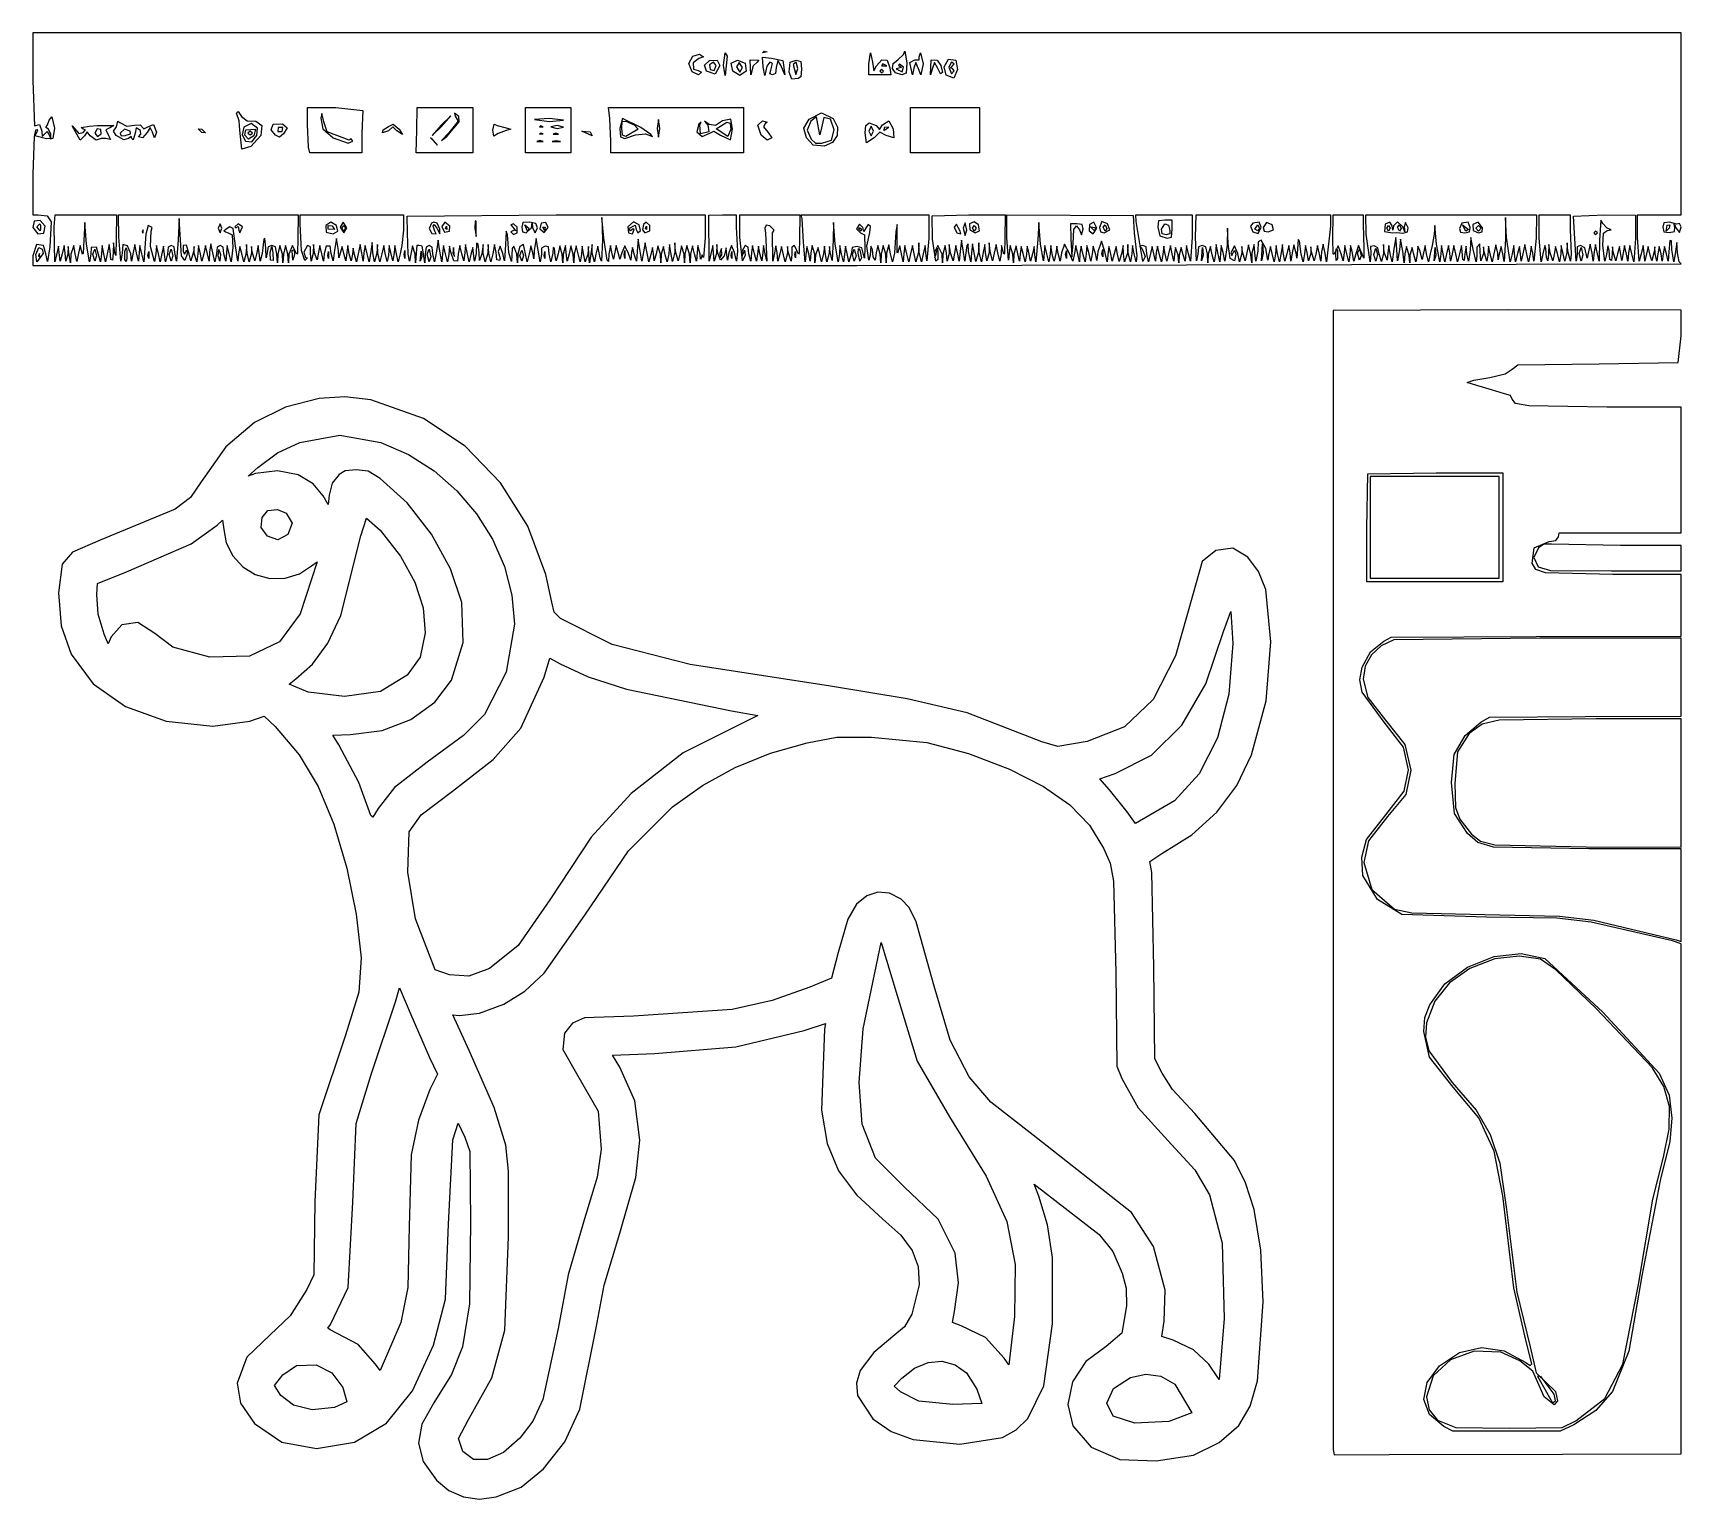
# Model space of a CAD drawing. Extents: x 0 to 60, y 6.6 to 60.
import ezdxf

# ---------------------------------------------------------------- set-up
doc = ezdxf.new("R2010")
doc.units = 0

msp = doc.modelspace()

# ---------------------------------------------------------------- linework, layer by layer
at = {"layer": 'Layer 1'}
for p, q in [((30.000299, 60.000604), (-0.000001, 60.000604)), ((-0.000001, 60.000604), (-0.000001, 58.267394)), ((60.000599, 60.000604), (30.000299, 60.000604)), ((60.000599, 56.692964), (60.000599, 60.000604)), ((23.883708, 58.885934), (24.020149, 59.160469)), ((24.000303, 58.591554), (23.883708, 58.885934)), ((24.020149, 59.160469), (24.267395, 59.224141)), ((24.245068, 59.074469), (24.039994, 58.915702)), ((24.039994, 58.915702), (24.049917, 58.679206)), ((24.41045, 59.134007), (24.245068, 59.074469)), ((24.267395, 59.224141), (24.410451, 59.134007)), ((24.410451, 59.134007), (24.41045, 59.134007)), ((24.451803, 58.83053), (24.635377, 59.0017)), ((24.516302, 58.604783), (24.451803, 58.83053)), ((24.6287, 58.8363), (24.660123, 58.670091)), ((24.628701, 58.836299), (24.6287, 58.8363)), ((24.774237, 58.942144), (24.628701, 58.836299)), ((24.635377, 59.0017), (24.90495, 59.015758)), ((24.871812, 58.817281), (24.774237, 58.942144)), ((24.800698, 58.637841), (24.871812, 58.817281)), ((25.005833, 58.816472), (24.840451, 58.499765)), ((24.90495, 59.015758), (25.005833, 58.816472)), ((25.005833, 58.816472), (25.005833, 58.816472)), ((25.138132, 58.829704), (25.204285, 59.272928)), ((25.19767, 58.452632), (25.138132, 58.829704)), ((25.277053, 59.160468), (25.19767, 58.452632)), ((25.204285, 59.272928), (25.277053, 59.160468)), ((25.277053, 59.160468), (25.277053, 59.160468)), ((25.422599, 58.895856), (25.654961, 59.005835)), ((25.483791, 58.606437), (25.422599, 58.895856)), ((25.71363, 58.928882), (25.614401, 58.7635)), ((25.654961, 59.005835), (25.931976, 58.902472)), ((25.832705, 58.743654), (25.71363, 58.928882)), ((25.931976, 58.902472), (25.931977, 58.902471)), ((25.931977, 58.902471), (25.961746, 58.614706)), ((26.130434, 58.479093), (26.110589, 59.028162)), ((26.110589, 59.028162), (26.428123, 59.014931)), ((26.223049, 58.809857), (26.130434, 58.479093)), ((26.34874, 58.928933), (26.223049, 58.809857)), ((26.428123, 59.014931), (26.34874, 58.928933)), ((26.428123, 59.014931), (26.428123, 59.014931)), ((26.560418, 59.272928), (26.619956, 59.339081)), ((26.7258, 59.31262), (26.560418, 59.272928)), ((26.580271, 58.763551), (26.560425, 59.120776)), ((26.560425, 59.120776), (26.89119, 59.0877)), ((26.619956, 59.339081), (26.725801, 59.31262)), ((26.825037, 58.942163), (26.712577, 58.796627)), ((26.725801, 59.31262), (26.7258, 59.31262)), ((26.920959, 58.883452), (26.825037, 58.942163)), ((26.858114, 58.65109), (26.920959, 58.883452)), ((26.89119, 59.0877), (27.294723, 58.995086)), ((27.120245, 59.002527), (27.056573, 58.743704)), ((27.228571, 58.829702), (27.120245, 59.002527)), ((27.374106, 58.479092), (27.228571, 58.829702)), ((27.294723, 58.995086), (27.294723, 58.995085)), ((27.294723, 58.995085), (27.374106, 58.479092)), ((27.532877, 58.578322), (27.562645, 58.937201)), ((27.562645, 58.937201), (27.790873, 59.008316)), ((27.789206, 58.933017), (27.6784, 58.849499)), ((27.6784, 58.8495), (27.771014, 58.492274)), ((27.6784, 58.849499), (27.6784, 58.8495)), ((27.850398, 58.703963), (27.789206, 58.933017)), ((27.790873, 59.008316), (27.956255, 58.964489)), ((27.956255, 58.964489), (27.982716, 58.677551)), ((30.430366, 58.87601), (30.496519, 59.272927)), ((30.430366, 58.479093), (30.430366, 58.87601)), ((30.496519, 59.272927), (30.562672, 58.942163)), ((30.562672, 58.942163), (30.562673, 58.942163)), ((30.562673, 58.942163), (30.616422, 58.624629)), ((30.616422, 58.624629), (30.714825, 58.803242)), ((30.714825, 58.803242), (30.906668, 59.028162)), ((30.8934, 58.8098), (31.091859, 58.8098)), ((30.893401, 58.8098), (30.8934, 58.8098)), ((30.946323, 58.875953), (30.893401, 58.8098)), ((30.906668, 59.028162), (31.098511, 59.013278)), ((31.091859, 58.8098), (30.946323, 58.875953)), ((31.098511, 59.013278), (31.191125, 58.730474)), ((31.288698, 58.704013), (31.312472, 58.886553)), ((31.312472, 58.886553), (31.488811, 59.028162)), ((31.488811, 59.028162), (31.68727, 59.220005)), ((31.5086, 58.8297), (31.62106, 58.743701)), ((31.508601, 58.8297), (31.5086, 58.8297)), ((31.541677, 58.869391), (31.508601, 58.8297)), ((31.687213, 58.756931), (31.541677, 58.869391)), ((31.68727, 59.220005), (31.746808, 59.33908)), ((31.746808, 59.33908), (31.81296, 58.909086)), ((31.81296, 58.909087), (31.790633, 58.535323)), ((31.81296, 58.909086), (31.81296, 58.909087)), ((31.925427, 58.928933), (32.110655, 59.021547)), ((32.024656, 58.479093), (31.925427, 58.928933)), ((32.137116, 58.928932), (32.064348, 58.717243)), ((32.110655, 59.021547), (32.261152, 59.025682)), ((32.242961, 58.690782), (32.137116, 58.928932)), ((32.261152, 59.025682), (32.262807, 59.134007)), ((32.262807, 59.134007), (32.309114, 59.272928)), ((32.309114, 59.272928), (32.408343, 58.876011)), ((32.408343, 58.87601), (32.322344, 58.479093)), ((32.408343, 58.876011), (32.408343, 58.87601)), ((32.679577, 58.479093), (32.699423, 59.028162)), ((32.699423, 59.028162), (32.919381, 59.006662)), ((32.82594, 58.929759), (32.74573, 58.717243)), ((32.930958, 58.730473), (32.82594, 58.929759)), ((32.919381, 59.006662), (33.050033, 58.816473)), ((33.050033, 58.816473), (33.050033, 58.816472)), ((33.050033, 58.816472), (33.109571, 58.565091)), ((33.169109, 58.770165), (33.328703, 59.041392)), ((33.328703, 59.041392), (33.592488, 59.014931)), ((33.440329, 58.942144), (33.3411, 58.750301)), ((33.407253, 58.73707), (33.473406, 58.809838)), ((33.539559, 58.875991), (33.440329, 58.942144)), ((33.473406, 58.809838), (33.539559, 58.875991)), ((33.592487, 59.014931), (33.665255, 58.665148)), ((33.592488, 59.014931), (33.592487, 59.014931)), ((-0.000001, 58.267394), (0, 58.2674)), ((0, 58.2674), (0.059538, 56.62019)), ((24.229357, 58.482401), (24.000303, 58.591554)), ((24.049917, 58.679206), (24.218607, 58.631245)), ((24.218607, 58.631245), (24.344298, 58.571708)), ((24.344298, 58.571708), (24.229357, 58.482401)), ((24.840451, 58.499765), (24.516302, 58.604783)), ((24.660123, 58.670091), (24.800698, 58.637841)), ((25.733518, 58.446016), (25.483791, 58.606437)), ((25.6144, 58.7635), (25.733475, 58.574965)), ((25.614401, 58.7635), (25.6144, 58.7635)), ((25.733475, 58.574965), (25.832705, 58.743654)), ((25.961746, 58.614706), (25.733518, 58.446016)), ((26.646424, 58.446016), (26.580271, 58.763551)), ((26.712577, 58.796627), (26.646424, 58.446016)), ((26.829172, 58.508033), (26.858114, 58.65109)), ((26.924267, 58.479092), (26.829172, 58.508033)), ((27.032592, 58.529533), (26.924267, 58.479092)), ((27.056573, 58.743704), (27.032592, 58.529533)), ((27.632106, 58.31371), (27.532877, 58.578322)), ((27.857026, 58.346786), (27.632106, 58.31371)), ((27.771014, 58.492274), (27.850398, 58.703963)), ((27.959563, 58.405497), (27.857026, 58.346786)), ((27.982717, 58.677551), (27.959563, 58.405497)), ((27.982716, 58.677551), (27.982717, 58.677551)), ((30.833899, 58.479093), (30.430366, 58.479093)), ((30.893453, 58.677553), (30.8273, 58.6114)), ((30.8273, 58.6114), (30.893453, 58.545247)), ((30.8273, 58.6114), (30.8273, 58.6114)), ((31.237432, 58.479093), (30.833899, 58.479093)), ((30.959606, 58.6114), (30.893453, 58.677553)), ((30.893453, 58.545247), (30.959606, 58.6114)), ((31.191125, 58.730474), (31.237432, 58.479093)), ((31.401365, 58.546279), (31.288698, 58.704013)), ((31.634347, 58.479093), (31.401365, 58.546279)), ((31.521831, 58.71724), (31.422601, 58.690779)), ((31.422601, 58.690779), (31.647521, 58.591549)), ((31.62106, 58.743701), (31.521831, 58.71724)), ((31.790633, 58.535323), (31.634347, 58.479093)), ((31.647521, 58.591549), (31.687213, 58.756931)), ((32.064348, 58.717243), (32.024656, 58.479093)), ((32.322344, 58.479093), (32.242961, 58.690782)), ((32.74573, 58.717243), (32.679577, 58.479093)), ((33.043418, 58.518784), (32.930958, 58.730473)), ((33.109571, 58.565091), (33.043418, 58.518784)), ((33.250146, 58.465862), (33.169109, 58.770165)), ((33.519719, 58.360017), (33.250146, 58.465862)), ((33.3411, 58.750301), (33.3411, 58.7503)), ((33.3411, 58.7503), (33.440329, 58.518765)), ((33.473406, 58.710608), (33.407253, 58.73707)), ((33.440329, 58.518765), (33.539559, 58.617994)), ((33.539559, 58.617994), (33.473406, 58.710608)), ((33.665255, 58.665148), (33.519719, 58.360017)), ((7.409214, 57.076646), (7.468751, 57.146933)), ((7.508443, 56.805419), (7.409214, 57.076646)), ((7.468751, 57.146933), (7.587827, 56.964186)), ((9.989139, 56.666498), (9.989139, 57.288335)), ((9.989139, 57.288335), (11.021129, 57.288335)), ((10.511676, 57.063382), (10.4786, 56.898)), ((10.584444, 56.765694), (10.511676, 57.063382)), ((11.021129, 57.288335), (12.013423, 57.18249)), ((12.013417, 57.182491), (11.973725, 56.35558)), ((12.013423, 57.18249), (12.013417, 57.182491)), ((13.971543, 56.461424), (13.991389, 57.288335)), ((13.991389, 57.288335), (15.003529, 57.288335)), ((15.003529, 57.288335), (16.009049, 57.288335)), ((15.506841, 56.95559), (15.340839, 57.076629)), ((15.340839, 57.076629), (15.3673, 56.9774)), ((16.009049, 57.288335), (16.009049, 56.461424)), ((17.927495, 56.461424), (17.927495, 57.288335)), ((17.927495, 57.288335), (18.754406, 57.288335)), ((18.754406, 57.288335), (19.581317, 57.288335)), ((19.581317, 57.288335), (19.581317, 56.461424)), ((20.996995, 56.884803), (20.950688, 57.288336)), ((20.950688, 57.288336), (23.411578, 57.288336)), ((23.411578, 57.288336), (25.865848, 57.288336)), ((25.865848, 57.288336), (25.865848, 56.461425)), ((28.253994, 56.858346), (28.710449, 57.089881)), ((28.710449, 57.089881), (29.133828, 56.884807)), ((31.951907, 56.461424), (31.951907, 57.288335)), ((31.951907, 57.288335), (33.208817, 57.288335)), ((33.208817, 57.288335), (34.465727, 57.288335)), ((34.465727, 57.288335), (34.465727, 56.461424)), ((0.094888, 56.467109), (0.039691, 56.227408)), ((0.059538, 56.62019), (0.240631, 56.668151)), ((0.178613, 56.46804), (0.094888, 56.467109)), ((0.145536, 56.382041), (0.178613, 56.46804)), ((0.240631, 56.668151), (0.317534, 56.428347)), ((0.317534, 56.428347), (0.337379, 56.23733)), ((0.456455, 56.348964), (0.522608, 56.41677)), ((0.466378, 56.554865), (0.529223, 56.659882)), ((0.562299, 56.4945), (0.466378, 56.554865)), ((0.522608, 56.41677), (0.588761, 56.296041)), ((0.529223, 56.659882), (0.595376, 56.83188)), ((0.654914, 56.315887), (0.562299, 56.4945)), ((0.595376, 56.83188), (0.681375, 56.94434)), ((0.681375, 56.94434), (0.781431, 56.538327)), ((0.781431, 56.538327), (0.727682, 56.15712)), ((1.720107, 56.097582), (1.422419, 56.62019)), ((1.422419, 56.62019), (1.6738, 56.335733)), ((1.753184, 56.560653), (2.057487, 56.613575)), ((1.832567, 56.4945), (1.753184, 56.560653)), ((1.825952, 56.38204), (1.911124, 56.477962)), ((1.911124, 56.477962), (1.832567, 56.4945)), ((2.057487, 56.613575), (2.341944, 56.633421)), ((2.3352, 56.5143), (2.252509, 56.354706)), ((2.335201, 56.5143), (2.3352, 56.5143)), ((2.474122, 56.487839), (2.335201, 56.5143)), ((2.341944, 56.633421), (2.943935, 56.626806)), ((2.485698, 56.331553), (2.474122, 56.487839)), ((2.818246, 56.560653), (2.65121, 56.473827)), ((2.65121, 56.473827), (2.752093, 56.262965)), ((2.943937, 56.626806), (2.818246, 56.560653)), ((2.937327, 56.428348), (3.043172, 56.5805)), ((3.029941, 56.262966), (2.937327, 56.428348)), ((2.943935, 56.626806), (2.943937, 56.626806)), ((3.043172, 56.5805), (3.092786, 56.78392)), ((3.092786, 56.78392), (3.162247, 56.739267)), ((3.162247, 56.739267), (3.413628, 56.613576)), ((3.334107, 56.494521), (3.17534, 56.3556)), ((3.539181, 56.421753), (3.334107, 56.494521)), ((3.413627, 56.613576), (3.698084, 56.646652)), ((3.413628, 56.613576), (3.413627, 56.613576)), ((3.553239, 56.329966), (3.539181, 56.421753)), ((3.698084, 56.646652), (3.899024, 56.657402)), ((3.751834, 56.549904), (3.717931, 56.348964)), ((3.909774, 56.448193), (3.751834, 56.549904)), ((3.899024, 56.657402), (4.035464, 56.514346)), ((3.923004, 56.315887), (3.909774, 56.448193)), ((4.035464, 56.514346), (4.154539, 56.567269)), ((4.154539, 56.567269), (4.393516, 56.671459)), ((4.265345, 56.558999), (4.154539, 56.38204)), ((4.346382, 56.388656), (4.265345, 56.558999)), ((4.393516, 56.671459), (4.498534, 56.388656)), ((6.152391, 56.375425), (6.020085, 56.514346)), ((6.020085, 56.514346), (6.152391, 56.4945)), ((6.152391, 56.4945), (6.284697, 56.362194)), ((7.528289, 56.461424), (7.508443, 56.805419)), ((7.601057, 55.773434), (7.528289, 56.461424)), ((7.587827, 56.964186), (7.799516, 56.805419)), ((7.587827, 56.964186), (7.587827, 56.964186)), ((7.67374, 56.5673), (7.615029, 56.291112)), ((7.944967, 56.699606), (7.67374, 56.5673)), ((7.67374, 56.5673), (7.67374, 56.5673)), ((7.711778, 56.282842), (7.746509, 56.468071)), ((7.746509, 56.468071), (8.103735, 56.494532)), ((7.799516, 56.805419), (8.114569, 56.790535)), ((7.905269, 56.428368), (7.81927, 56.3556)), ((7.991268, 56.3556), (7.905269, 56.428368)), ((8.176502, 56.534224), (7.944967, 56.699606)), ((8.103734, 56.494532), (8.039235, 56.261343)), ((8.103735, 56.494532), (8.103734, 56.494532)), ((8.114569, 56.790535), (8.335354, 56.626806)), ((8.153349, 56.270439), (8.176502, 56.534224)), ((8.335354, 56.626806), (8.297316, 56.2671)), ((8.673601, 56.473001), (8.745542, 56.679729)), ((8.824926, 56.276196), (8.673601, 56.473001)), ((8.745542, 56.679729), (9.089537, 56.692959)), ((8.93064, 56.5606), (8.917409, 56.415064)), ((8.917409, 56.415064), (9.076176, 56.415064)), ((9.092715, 56.557293), (8.93064, 56.5606)), ((8.93064, 56.5606), (8.93064, 56.5606)), ((9.076176, 56.415064), (9.092715, 56.557293)), ((9.089537, 56.692959), (9.254919, 56.549903)), ((9.089537, 56.692959), (9.089537, 56.692959)), ((9.254919, 56.549903), (9.122614, 56.322503)), ((10.02883, 55.839587), (9.989139, 56.666498)), ((10.4786, 56.898), (10.551368, 56.507698)), ((10.4786, 56.898), (10.4786, 56.898)), ((10.551368, 56.507698), (10.935055, 56.176933)), ((10.710135, 56.401853), (10.584444, 56.765694)), ((11.510585, 56.09755), (10.710135, 56.401853)), ((12.727946, 56.36881), (12.747791, 56.474655)), ((12.939635, 56.434963), (12.727946, 56.36881)), ((12.747791, 56.474655), (12.939634, 56.59373)), ((12.939634, 56.59373), (13.117421, 56.675594)), ((13.098402, 56.580499), (12.939635, 56.434963)), ((13.250554, 56.441578), (13.098402, 56.580499)), ((13.117421, 56.675594), (13.329936, 56.4945)), ((13.458935, 56.301829), (13.250554, 56.441578)), ((13.329936, 56.4945), (13.329937, 56.4945)), ((13.329937, 56.4945), (13.458935, 56.301829)), ((13.951697, 55.634513), (13.971543, 56.461424)), ((14.8579, 56.64), (14.533751, 56.262928)), ((14.533751, 56.262928), (14.884361, 56.606923)), ((15.20851, 56.983995), (14.8579, 56.64)), ((14.8579, 56.64), (14.8579, 56.64)), ((14.884361, 56.606923), (15.20851, 56.983995)), ((15.069612, 56.236487), (15.512836, 56.763229)), ((15.47976, 56.792172), (15.135765, 56.368793)), ((15.3673, 56.9774), (15.47976, 56.792172)), ((15.3673, 56.9774), (15.3673, 56.9774)), ((15.512836, 56.763229), (15.506841, 56.95559)), ((16.009049, 56.461424), (16.009057, 56.461424)), ((16.009057, 56.461424), (16.009057, 55.634513)), ((16.736815, 56.461424), (16.787257, 56.680555)), ((16.774853, 56.244773), (16.736815, 56.461424)), ((16.787257, 56.680555), (16.902197, 56.626806)), ((16.902197, 56.626806), (17.173424, 56.560653)), ((16.902197, 56.626806), (16.902197, 56.626806)), ((17.232962, 56.448193), (16.941889, 56.335733)), ((17.173424, 56.560653), (17.398344, 56.501115)), ((17.398344, 56.501115), (17.232962, 56.448193)), ((17.927495, 55.634513), (17.927495, 56.461424)), ((18.787423, 56.891407), (18.2582, 56.8451)), ((18.2582, 56.8451), (18.787423, 56.772332)), ((18.2582, 56.8451), (18.2582, 56.8451)), ((18.4434, 56.5805), (18.569091, 56.587115)), ((18.443401, 56.5805), (18.4434, 56.5805)), ((18.483092, 56.620192), (18.443401, 56.5805)), ((18.569091, 56.587115), (18.483092, 56.620192)), ((19.316646, 56.825254), (18.787423, 56.891407)), ((18.787423, 56.772332), (19.316646, 56.825254)), ((19.085135, 56.626807), (18.8536, 56.5805)), ((18.8536, 56.5805), (19.085135, 56.520962)), ((18.8536, 56.5805), (18.8536, 56.5805)), ((19.31667, 56.573885), (19.085135, 56.626807)), ((19.085135, 56.520962), (19.31667, 56.573885)), ((19.581317, 56.461424), (19.581317, 55.634513)), ((19.581317, 56.461424), (19.581317, 56.461424)), ((20.36208, 56.25635), (19.978393, 56.428348)), ((19.978393, 56.428348), (20.282697, 56.401886)), ((20.282697, 56.401886), (20.36208, 56.25635)), ((20.282697, 56.401886), (20.282697, 56.401886)), ((21.036687, 56.057892), (20.996995, 56.884803)), ((21.460014, 56.891442), (21.3674, 56.527601)), ((21.3674, 56.527601), (21.3674, 56.5276)), ((21.3674, 56.5276), (21.393034, 56.214201)), ((21.433553, 56.534215), (21.455053, 56.782288)), ((21.457534, 56.280354), (21.433553, 56.534215)), ((21.455053, 56.782288), (21.585705, 56.792211)), ((22.128158, 56.560677), (21.460014, 56.891442)), ((21.585705, 56.792211), (21.883393, 56.65329)), ((22.028929, 56.494524), (21.585705, 56.229912)), ((21.883393, 56.653291), (22.028929, 56.494524)), ((21.883393, 56.65329), (21.883393, 56.653291)), ((22.491999, 56.302681), (22.128158, 56.560677)), ((22.776422, 56.845134), (22.7235, 56.5276)), ((22.7235, 56.5276), (22.776422, 56.210066)), ((22.7235, 56.5276), (22.7235, 56.5276)), ((22.822729, 56.5276), (22.776422, 56.845134)), ((22.776422, 56.210066), (22.822729, 56.5276)), ((24.245028, 56.679725), (24.165645, 56.397748)), ((24.328546, 56.755801), (24.245028, 56.679725)), ((24.278105, 56.653264), (24.328546, 56.755801)), ((24.304565, 56.328288), (24.278105, 56.653264)), ((24.622099, 56.67311), (24.443486, 56.78557)), ((24.443486, 56.78557), (24.569177, 56.640034)), ((24.569177, 56.640034), (24.608869, 56.395268)), ((24.847019, 56.633418), (24.622099, 56.67311)), ((24.64856, 56.34896), (24.790789, 56.429997)), ((24.790789, 56.429997), (25.032247, 56.282807)), ((25.0984, 56.7988), (24.847019, 56.633418)), ((24.87348, 56.514342), (25.257167, 56.759108)), ((25.303474, 56.229885), (24.87348, 56.514342)), ((25.412626, 56.862472), (25.0984, 56.798799)), ((25.0984, 56.798799), (25.0984, 56.7988)), ((25.257167, 56.759108), (25.377069, 56.713628)), ((25.402703, 56.494497), (25.303474, 56.229885)), ((25.377069, 56.713628), (25.402703, 56.494496)), ((25.394434, 56.11081), (25.468856, 56.494496)), ((25.402703, 56.494496), (25.402703, 56.494497)), ((25.468856, 56.494496), (25.412626, 56.862472)), ((25.865848, 56.461425), (25.865847, 56.461424)), ((25.865847, 56.461424), (25.865847, 55.634513)), ((26.395162, 56.640037), (26.560544, 56.798804)), ((26.505969, 56.279504), (26.395162, 56.640037)), ((26.560544, 56.798804), (26.725926, 56.752497)), ((26.659774, 56.692959), (26.59941, 56.581326)), ((26.59941, 56.581326), (26.772234, 56.375425)), ((26.725927, 56.752497), (26.659774, 56.692959)), ((26.725926, 56.752497), (26.725927, 56.752497)), ((28.061324, 56.538331), (28.253994, 56.858346)), ((28.16138, 56.183586), (28.061324, 56.538331)), ((28.3201, 56.7856), (28.186967, 56.460624)), ((28.186967, 56.460624), (28.326715, 56.130686)), ((28.521038, 56.94602), (28.320099, 56.7856)), ((28.320099, 56.7856), (28.3201, 56.7856)), ((28.578095, 56.679755), (28.521038, 56.94602)), ((28.644248, 56.296068), (28.578095, 56.679755)), ((28.710401, 56.547449), (28.644248, 56.296068)), ((28.7964, 56.923694), (28.710401, 56.547449)), ((29.041166, 56.858368), (28.7964, 56.923694)), ((29.174299, 56.470547), (29.041166, 56.858368)), ((29.074242, 56.09761), (29.174299, 56.470547)), ((29.133828, 56.884807), (29.133827, 56.884803)), ((29.133827, 56.884803), (29.2897, 56.574194)), ((29.2897, 56.574194), (29.274402, 56.265447)), ((30.298183, 56.362195), (30.323817, 56.634249)), ((30.323817, 56.634249), (30.443719, 56.732651)), ((30.516299, 56.613528), (30.4303, 56.4283)), ((30.4303, 56.4283), (30.516299, 56.249687)), ((30.4303, 56.4283), (30.4303, 56.4283)), ((30.443719, 56.732651), (30.701715, 56.633422)), ((30.595682, 56.4283), (30.516299, 56.613528)), ((30.516299, 56.249687), (30.595682, 56.4283)), ((30.701715, 56.633422), (30.82079, 56.487886)), ((30.82079, 56.487886), (30.93325, 56.659884)), ((30.93325, 56.659884), (31.157343, 56.802113)), ((30.979369, 56.448155), (31.157982, 56.56723)), ((30.9926, 56.554), (30.979369, 56.448155)), ((31.157982, 56.56723), (30.9926, 56.553999)), ((30.9926, 56.553999), (30.9926, 56.554)), ((31.157343, 56.802113), (31.316937, 56.507732)), ((31.316937, 56.507732), (31.316937, 56.507731)), ((31.316937, 56.507731), (31.336783, 56.183582)), ((31.951907, 55.634513), (31.951907, 56.461424)), ((34.465727, 56.461424), (34.465727, 55.634513)), ((34.465727, 56.461424), (34.465727, 56.461424)), ((60.000599, 53.385314), (60.000599, 56.692964)), ((0.039691, 56.227408), (0, 54.86052)), ((0.066153, 56.25635), (0.145536, 56.382041)), ((0.496147, 56.150505), (0.066153, 56.25635)), ((0.337379, 56.23733), (0.456455, 56.348964)), ((0.727682, 56.15712), (0.496147, 56.150505)), ((0.588761, 56.296041), (0.654914, 56.130659)), ((0.654914, 56.130659), (0.654914, 56.315887)), ((1.6738, 56.335733), (1.825952, 56.38204)), ((1.872259, 56.249734), (1.720107, 56.097582)), ((1.978104, 56.39527), (1.872259, 56.249734)), ((2.083949, 56.249734), (1.978104, 56.39527)), ((2.297292, 56.102544), (2.083949, 56.249734)), ((2.252509, 56.354706), (2.348431, 56.229843)), ((2.480866, 56.163735), (2.297292, 56.102544)), ((2.348431, 56.229843), (2.485698, 56.331553)), ((2.652864, 56.15712), (2.480866, 56.163735)), ((2.821554, 56.125698), (2.652864, 56.15712)), ((2.752093, 56.262965), (2.821554, 56.125698)), ((3.303648, 56.106679), (3.029941, 56.262966)), ((3.17534, 56.3556), (3.20759, 56.249755)), ((3.17534, 56.3556), (3.17534, 56.3556)), ((3.20759, 56.249755), (3.353953, 56.262986)), ((3.473165, 56.163736), (3.303648, 56.106679)), ((3.353953, 56.262986), (3.553239, 56.329966)), ((3.57901, 56.229889), (3.473165, 56.163736)), ((3.598856, 56.157121), (3.57901, 56.229889)), ((3.645163, 56.110814), (3.598856, 56.157121)), ((3.717931, 56.348964), (3.645163, 56.110814)), ((3.841967, 56.216658), (3.923004, 56.315887)), ((3.989157, 56.176966), (3.841967, 56.216658)), ((4.154539, 56.38204), (3.989157, 56.176966)), ((4.419151, 56.183582), (4.346382, 56.388656)), ((4.498534, 56.388656), (4.419151, 56.183582)), ((6.284697, 56.362194), (6.152391, 56.375425)), ((6.284697, 56.362194), (6.284697, 56.362194)), ((7.931821, 55.872663), (7.601057, 55.773434)), ((7.615029, 56.291112), (7.739893, 56.064538)), ((7.845738, 56.137306), (7.711778, 56.282842)), ((7.739893, 56.064538), (7.971428, 56.031462)), ((7.81927, 56.3556), (7.905269, 56.289447)), ((7.81927, 56.3556), (7.81927, 56.3556)), ((8.039235, 56.261343), (7.845738, 56.137306)), ((7.905269, 56.289447), (7.991268, 56.3556)), ((8.297316, 56.2671), (7.931821, 55.872663)), ((7.971428, 56.031462), (8.153349, 56.270439)), ((8.978731, 56.210043), (8.824926, 56.276196)), ((9.122614, 56.322503), (8.978731, 56.210043)), ((10.075137, 55.634513), (10.02883, 55.839587)), ((10.935055, 56.176933), (11.472547, 55.983436)), ((11.472547, 55.983436), (11.642891, 56.057858)), ((11.576738, 56.163703), (11.510585, 56.09755)), ((11.642891, 56.057858), (11.576738, 56.163703)), ((11.973725, 56.35558), (11.973725, 55.634513)), ((14.4676, 56.1836), (14.732212, 55.918988)), ((14.4676, 56.183599), (14.4676, 56.1836)), ((14.560214, 56.110831), (14.4676, 56.183599)), ((14.69252, 55.965295), (14.560214, 56.110831)), ((14.732212, 55.918988), (14.69252, 55.965295)), ((15.135765, 56.368793), (14.8695, 56.084335)), ((14.8695, 56.084335), (15.069612, 56.236487)), ((16.941889, 56.335733), (16.774853, 56.244773)), ((18.45666, 56.084376), (18.3442, 56.0513)), ((18.3442, 56.0513), (18.575735, 56.0513)), ((18.3442, 56.0513), (18.3442, 56.0513)), ((18.4434, 56.3159), (18.569091, 56.322515)), ((18.443401, 56.3159), (18.4434, 56.3159)), ((18.483092, 56.355592), (18.443401, 56.3159)), ((18.575735, 56.0513), (18.45666, 56.084376)), ((18.569091, 56.322515), (18.483092, 56.355592)), ((19.052036, 56.077761), (18.9065, 56.0513)), ((18.9065, 56.0513), (19.204188, 56.0513)), ((18.9065, 56.0513), (18.9065, 56.0513)), ((18.9396, 56.3159), (19.138059, 56.3159)), ((18.939601, 56.3159), (18.9396, 56.3159)), ((19.018984, 56.348976), (18.939601, 56.3159)), ((19.138059, 56.3159), (19.018984, 56.348976)), ((19.204188, 56.0513), (19.052036, 56.077761)), ((21.036687, 55.634513), (21.036687, 56.057892)), ((21.393034, 56.214201), (21.552628, 56.163759)), ((21.585705, 56.229912), (21.457534, 56.280354)), ((21.552628, 56.163759), (21.936315, 56.28945)), ((21.936315, 56.28945), (22.300156, 56.322527)), ((22.300156, 56.322527), (22.558152, 56.236528)), ((22.558152, 56.236528), (22.491999, 56.302681)), ((24.165645, 56.397748), (24.364103, 56.229885)), ((24.608869, 56.395268), (24.304565, 56.328288)), ((24.364103, 56.229885), (24.64856, 56.34896)), ((25.032247, 56.282807), (25.394434, 56.11081)), ((26.725927, 56.097583), (26.505969, 56.279504)), ((26.897924, 56.186889), (26.725927, 56.097583)), ((26.772234, 56.375425), (26.897924, 56.186889)), ((28.408626, 55.909879), (28.16138, 56.183586)), ((28.326715, 56.130686), (28.485482, 55.985977)), ((28.809678, 55.879283), (28.408626, 55.909879)), ((28.485482, 55.985977), (28.723632, 55.98515)), ((28.723632, 55.98515), (29.074242, 56.09761)), ((29.107779, 56.014997), (28.809678, 55.879283)), ((29.274402, 56.265447), (29.107779, 56.014997)), ((30.351105, 56.004969), (30.298183, 56.362195)), ((30.622332, 56.176967), (30.351105, 56.004969)), ((30.834021, 56.388656), (30.622332, 56.176967)), ((31.065556, 56.262965), (30.834021, 56.388656)), ((31.336783, 56.183582), (31.065556, 56.262965)), ((11.021123, 55.634513), (10.075137, 55.634513)), ((11.973725, 55.634513), (11.021123, 55.634513)), ((14.977067, 55.634513), (13.951697, 55.634513)), ((16.009057, 55.634513), (14.977067, 55.634513)), ((18.754406, 55.634513), (17.927495, 55.634513)), ((19.581317, 55.634513), (18.754406, 55.634513)), ((23.451267, 55.634513), (21.036687, 55.634513)), ((25.865847, 55.634513), (23.451267, 55.634513)), ((33.208817, 55.634513), (31.951907, 55.634513)), ((34.465727, 55.634513), (33.208817, 55.634513)), ((0, 54.86052), (0, 53.38531)), ((0, 53.38531), (0.185228, 53.38531)), ((0.046307, 53.1471), (0, 52.915565)), ((0, 52.915565), (0.171998, 52.68403)), ((0.264612, 53.173561), (0.046307, 53.1471)), ((0.046307, 53.1471), (0.046307, 53.1471)), ((0.143055, 52.945334), (0.244765, 53.047871)), ((0.264611, 52.803105), (0.143055, 52.945334)), ((0.185228, 53.38531), (0.515993, 53.345618)), ((0.244765, 53.047871), (0.277842, 53.008179)), ((0.277842, 52.869258), (0.264611, 52.803105)), ((0.44984, 52.961872), (0.264612, 53.173561)), ((0.277842, 53.008179), (0.277842, 52.869258)), ((0.277842, 53.008179), (0.277842, 53.008179)), ((0.400225, 52.713799), (0.44984, 52.961872)), ((0.515993, 53.345618), (0.657394, 53.122352)), ((0.657394, 53.122352), (0.615222, 52.214408)), ((0.774183, 52.94209), (0.813875, 53.385314)), ((0.794029, 51.66534), (0.774183, 52.94209)), ((0.813875, 53.385314), (1.925245, 53.385314)), ((1.884725, 53.098377), (1.852475, 52.459173)), ((1.951705, 52.313637), (1.884725, 53.098377)), ((1.925245, 53.385314), (3.043225, 53.385314)), ((3.043225, 53.385314), (3.029994, 52.512096)), ((3.129223, 52.565017), (3.115992, 53.385313)), ((3.115992, 53.385313), (6.383942, 53.385313)), ((4.008866, 52.836199), (3.97579, 52.750201)), ((4.015482, 52.710508), (4.008866, 52.836199)), ((4.194284, 52.988396), (4.114901, 52.677477)), ((4.334033, 52.913974), (4.194284, 52.988396)), ((4.300129, 52.789937), (4.334033, 52.913974)), ((5.3255, 53.246391), (5.292424, 52.465787)), ((5.358577, 52.65763), (5.3255, 53.246391)), ((6.383942, 53.385313), (9.658512, 53.385313)), ((6.813753, 53.054582), (6.7476, 52.8892)), ((6.7476, 52.8892), (6.813753, 52.723818)), ((6.7476, 52.8892), (6.7476, 52.8892)), ((6.879906, 52.8892), (6.813753, 53.054582)), ((6.813753, 52.723818), (6.879906, 52.8892)), ((7.038862, 52.856089), (6.946248, 52.789936)), ((7.164553, 52.942088), (7.038862, 52.856089)), ((7.282801, 52.877589), (7.164553, 52.942088)), ((7.376242, 52.247483), (7.282801, 52.877589)), ((7.34959, 52.9421), (7.389282, 52.909024)), ((7.349591, 52.9421), (7.34959, 52.9421)), ((7.469492, 53.05456), (7.349591, 52.9421)), ((7.389282, 52.909024), (7.47528, 52.955331)), ((7.634048, 52.948715), (7.469492, 53.05456)), ((7.47528, 52.955331), (7.495126, 52.823025)), ((7.495126, 52.823025), (7.528203, 52.723795)), ((7.528203, 52.723795), (7.634048, 52.948715)), ((9.658512, 53.385313), (9.645282, 52.512095)), ((9.724672, 53.034704), (9.724672, 53.385314)), ((9.724672, 53.385314), (11.610032, 53.385314)), ((9.775941, 52.075485), (9.724672, 53.034704)), ((10.84987, 53.116556), (10.6572, 52.995)), ((10.6572, 52.995), (10.672084, 52.751061)), ((10.6572, 52.995), (10.6572, 52.995)), ((10.749814, 52.856079), (10.752295, 52.993347)), ((10.981349, 52.849464), (10.749814, 52.856079)), ((10.752295, 52.993347), (10.888735, 52.98177)), ((11.047502, 52.995), (10.84987, 53.116556)), ((10.888735, 52.98177), (10.981349, 52.849464)), ((10.981349, 52.849464), (10.981349, 52.849464)), ((11.100424, 52.788273), (11.047502, 52.995)), ((11.298875, 53.107413), (11.1798, 52.9288)), ((11.1798, 52.9288), (11.318721, 52.723726)), ((11.1798, 52.9288), (11.1798, 52.9288)), ((11.245953, 52.889108), (11.312106, 52.988338)), ((11.312106, 52.789879), (11.245953, 52.889108)), ((11.431181, 52.902339), (11.298875, 53.107413)), ((11.312106, 52.988338), (11.378259, 52.889108)), ((11.378259, 52.889108), (11.312106, 52.789879)), ((11.318721, 52.723726), (11.431181, 52.902339)), ((11.378259, 52.889108), (11.378259, 52.889108)), ((11.610032, 53.385314), (13.495392, 53.378699)), ((13.495387, 52.823015), (13.429234, 52.260715)), ((13.495392, 52.823015), (13.495387, 52.823015)), ((13.495392, 53.378699), (13.495392, 52.823015)), ((13.621109, 53.332391), (19.052259, 53.385313)), ((13.634339, 52.723784), (13.621109, 53.332391)), ((14.5073, 53.0744), (14.422955, 52.885864)), ((14.422955, 52.885864), (14.527146, 52.697328)), ((14.599914, 53.114092), (14.5073, 53.0744)), ((14.5073, 53.0744), (14.5073, 53.0744)), ((14.566838, 52.96194), (14.60901, 53.027266)), ((14.626375, 52.783327), (14.566838, 52.96194)), ((14.712374, 53.081016), (14.599914, 53.114092)), ((14.60901, 53.027266), (14.705759, 52.889172)), ((14.705759, 52.889172), (14.811604, 52.690713)), ((14.818219, 52.862711), (14.712374, 53.081016)), ((14.811604, 52.690713), (14.818219, 52.862711)), ((14.990244, 53.107451), (14.884399, 52.955299)), ((14.884399, 52.955299), (14.8844, 52.9553)), ((14.8844, 52.9553), (14.981975, 52.752707)), ((15.176299, 52.967703), (14.990244, 53.107451)), ((15.023321, 52.882532), (15.056398, 52.96853)), ((15.063013, 52.84284), (15.023321, 52.882532)), ((15.056398, 52.96853), (15.063013, 52.842839)), ((15.063013, 52.842839), (15.063013, 52.84284)), ((15.168857, 52.783302), (15.176299, 52.967703)), ((16.096684, 53.162908), (16.0818, 52.8892)), ((16.0818, 52.8892), (16.141338, 52.591512)), ((16.0818, 52.8892), (16.0818, 52.8892)), ((16.141338, 53.153812), (16.096684, 53.162908)), ((16.141338, 52.591512), (16.141338, 53.153812)), ((17.490814, 53.054492), (17.3982, 53.014801)), ((17.3982, 53.014801), (17.3982, 53.0148)), ((17.3982, 53.0148), (17.517275, 52.875879)), ((17.517275, 52.816341), (17.3982, 52.756804)), ((17.624774, 52.928802), (17.490814, 53.054492)), ((17.517275, 52.875879), (17.596659, 52.798976)), ((17.596659, 52.798976), (17.517275, 52.816341)), ((17.629735, 52.723727), (17.624774, 52.928802)), ((17.7951, 52.9288), (17.824869, 52.761764)), ((17.795101, 52.9288), (17.7951, 52.9288)), ((17.833138, 53.09749), (17.795101, 52.9288)), ((18.079558, 53.107413), (17.833138, 53.09749)), ((18.000174, 52.789879), (17.90756, 53.014799)), ((17.90756, 53.014799), (18.059712, 52.882493)), ((17.953867, 52.723726), (18.14571, 52.908954)), ((18.059712, 52.882493), (18.000174, 52.789879)), ((18.059712, 52.882493), (18.059712, 52.882493)), ((18.313573, 53.062759), (18.079558, 53.107413)), ((18.14571, 52.908954), (18.172171, 53.087567)), ((18.172171, 53.087567), (18.185402, 52.908954)), ((18.185402, 52.908954), (18.284631, 52.723726)), ((18.284631, 52.723726), (18.364015, 52.908954)), ((18.364015, 52.908954), (18.313573, 53.062759)), ((18.503, 53.081), (18.456693, 52.875926)), ((18.456693, 52.875926), (18.608845, 52.737005)), ((18.665901, 53.098365), (18.503, 53.081)), ((18.503, 53.081), (18.503, 53.081)), ((18.628691, 52.809773), (18.562538, 52.928848)), ((18.562538, 52.928848), (18.641922, 52.928848)), ((18.608845, 52.737005), (18.754381, 52.922233)), ((18.641922, 52.928848), (18.628691, 52.809773)), ((18.628691, 52.809773), (18.628691, 52.809773)), ((18.754381, 52.922233), (18.665901, 53.098365)), ((19.052259, 53.385313), (24.476799, 53.385313)), ((20.778855, 52.525328), (20.712702, 53.286086)), ((20.712702, 53.286086), (20.739163, 52.472405)), ((21.863574, 53.120698), (21.6585, 52.9487)), ((21.6585, 52.9487), (21.679173, 52.724607)), ((21.6585, 52.9487), (21.6585, 52.9487)), ((21.698191, 52.882547), (21.923111, 53.008238)), ((21.759383, 52.794894), (21.698191, 52.882547)), ((21.850343, 52.875932), (21.759383, 52.794894)), ((21.823882, 52.684088), (21.890035, 52.842855)), ((21.890035, 52.842855), (21.850343, 52.875932)), ((22.071129, 53.017334), (21.863574, 53.120698)), ((21.923111, 53.008238), (21.962803, 52.842856)), ((21.962803, 52.842856), (22.021514, 52.727088)), ((22.021514, 52.727088), (22.114955, 52.809779)), ((22.114955, 52.809779), (22.071129, 53.017334)), ((22.2274, 53.0281), (22.187708, 52.829641)), ((22.187708, 52.829641), (22.280322, 52.723796)), ((22.325803, 53.117406), (22.2274, 53.0281)), ((22.2274, 53.0281), (22.2274, 53.0281)), ((22.300168, 52.882564), (22.333245, 52.968562)), ((22.33986, 52.842872), (22.300168, 52.882564)), ((22.458935, 52.988408), (22.325803, 53.117406)), ((22.333245, 52.968562), (22.33986, 52.842871)), ((22.33986, 52.842871), (22.33986, 52.842872)), ((22.453974, 52.791603), (22.458935, 52.988408)), ((24.476799, 53.385313), (24.470183, 52.545171)), ((24.602488, 53.372079), (25.10525, 53.385309)), ((24.622334, 51.691799), (24.602488, 53.372079)), ((25.10525, 53.385309), (25.601397, 53.385309)), ((25.601397, 53.385309), (25.601397, 52.928854)), ((25.601397, 52.92886), (25.647704, 52.062257)), ((25.601397, 52.928854), (25.601397, 52.92886)), ((25.733702, 52.565026), (25.733702, 53.385322)), ((25.733702, 53.385322), (26.825222, 53.385322)), ((26.696227, 53.006592), (26.639998, 52.88917)), ((26.639998, 52.88917), (26.673074, 52.710557)), ((26.831841, 52.975169), (26.696227, 53.006592)), ((26.825222, 53.385322), (27.916742, 53.385322)), ((26.9873, 52.822191), (26.831841, 52.975169)), ((26.924455, 52.723788), (26.9873, 52.822191)), ((27.916742, 53.385322), (27.903512, 52.512104)), ((28.009365, 53.239777), (27.969673, 53.385313)), ((27.969673, 53.385313), (30.291643, 53.385313)), ((28.049057, 52.379789), (28.009365, 53.239777)), ((29.14058, 53.100026), (29.133965, 52.472401)), ((29.206733, 52.313634), (29.14058, 53.100026)), ((30.089047, 53.037181), (29.980722, 52.869318)), ((29.980722, 52.869318), (30.126258, 52.723782)), ((30.066748, 52.856092), (30.093209, 52.922244)), ((30.139516, 52.789939), (30.066748, 52.856092)), ((30.212257, 52.92224), (30.089047, 53.037181)), ((30.093209, 52.922244), (30.165977, 52.856092)), ((30.165977, 52.856092), (30.139516, 52.789939)), ((30.165977, 52.856092), (30.165977, 52.856092)), ((30.251949, 52.776704), (30.212257, 52.92224)), ((30.331332, 52.915625), (30.251949, 52.776704)), ((30.291643, 53.385313), (32.613613, 53.385313)), ((30.409062, 53.022297), (30.331332, 52.915625)), ((30.496714, 52.955317), (30.409062, 53.022297)), ((30.470253, 52.737012), (30.496714, 52.955317)), ((31.4642, 53.029743), (31.416239, 52.756862)), ((31.462546, 52.459174), (31.4642, 53.029743)), ((32.613613, 53.385313), (32.613613, 52.51871)), ((32.73268, 53.339008), (34.07558, 53.385315)), ((32.745911, 52.492251), (32.73268, 53.339008)), ((33.625499, 53.034729), (33.5395, 52.9355)), ((33.5395, 52.9355), (33.637076, 52.727945)), ((33.5395, 52.9355), (33.5395, 52.9355)), ((33.685037, 52.922269), (33.625499, 53.034729)), ((33.751189, 52.783348), (33.685037, 52.922269)), ((33.936453, 53.087643), (33.8703, 52.8958)), ((33.8703, 52.8958), (33.936453, 52.624573)), ((33.8703, 52.8958), (33.8703, 52.8958)), ((34.002606, 52.816416), (33.936453, 53.087643)), ((33.936453, 52.624573), (34.002606, 52.816416)), ((34.07558, 53.385315), (35.39202, 53.385315)), ((34.271317, 53.118999), (34.1018, 53.0545)), ((34.1018, 53.0545), (34.11255, 52.839503)), ((34.1018, 53.0545), (34.1018, 53.0545)), ((34.11255, 52.839503), (34.306874, 52.723735)), ((34.201029, 52.889118), (34.267182, 52.988347)), ((34.267182, 52.789889), (34.201029, 52.889118)), ((34.267182, 52.988347), (34.333335, 52.889118)), ((34.333335, 52.889118), (34.267182, 52.789889)), ((34.425949, 53.014808), (34.271317, 53.118999)), ((34.333335, 52.889118), (34.333335, 52.889118)), ((34.455718, 52.792369), (34.425949, 53.014808)), ((35.39202, 53.385315), (35.37879, 52.512097)), ((35.458179, 52.558399), (35.458179, 53.38531)), ((35.458179, 53.38531), (37.760299, 53.372079)), ((36.615854, 53.097548), (36.589393, 52.479019)), ((36.682007, 52.307021), (36.615854, 53.097548)), ((37.760299, 53.372079), (40.055809, 53.352233)), ((38.00482, 53.054555), (37.773285, 53.054555)), ((37.773285, 53.054555), (37.7799, 52.512101)), ((37.872514, 52.340103), (37.89236, 52.848653)), ((37.89236, 52.848653), (37.991589, 52.975171)), ((37.991589, 52.975171), (38.104049, 52.829635)), ((38.199971, 53.024786), (38.00482, 53.054555)), ((38.104049, 52.829635), (38.170202, 52.657637)), ((38.170202, 52.657637), (38.236355, 52.856096)), ((38.236355, 52.856096), (38.199971, 53.024786)), ((38.4613, 53.0281), (38.453858, 52.794911)), ((38.624202, 53.109964), (38.4613, 53.0281)), ((38.4613, 53.0281), (38.4613, 53.0281)), ((38.659759, 52.783334), (38.500992, 52.942101)), ((38.500992, 52.942101), (38.666374, 52.922255)), ((38.600221, 52.69072), (38.732527, 52.889179)), ((38.732527, 52.889179), (38.624202, 53.109964)), ((38.666374, 52.922255), (38.659759, 52.783334)), ((38.666374, 52.922255), (38.666374, 52.922255)), ((38.9178, 53.1405), (38.831801, 52.91558)), ((38.831801, 52.91558), (38.862397, 52.760121)), ((39.125354, 53.049541), (38.917799, 53.140501)), ((38.917799, 53.140501), (38.9178, 53.1405)), ((38.964107, 52.928811), (39.03026, 53.021425)), ((39.03026, 52.78989), (38.964107, 52.928811)), ((38.997183, 52.723737), (39.208872, 52.829582)), ((39.03026, 53.021425), (39.096413, 52.882504)), ((39.096413, 52.882504), (39.03026, 52.78989)), ((39.096413, 52.882504), (39.096413, 52.882504)), ((39.208872, 52.829582), (39.125354, 53.049541)), ((40.055809, 53.352233), (40.095501, 52.72378)), ((40.161653, 53.140551), (40.155037, 53.385317)), ((40.155037, 53.385317), (41.180407, 53.385317)), ((40.406419, 51.678571), (40.161653, 53.140551)), ((40.981676, 53.155459), (40.948599, 52.935501)), ((40.948599, 52.935501), (40.9486, 52.9355)), ((40.9486, 52.9355), (41.02633, 52.618793)), ((41.213211, 53.186882), (40.981676, 53.155459)), ((41.080905, 52.856116), (41.213211, 53.054575)), ((41.112328, 52.692388), (41.080905, 52.856116)), ((41.180407, 53.385317), (42.205777, 53.385317)), ((41.477823, 53.186882), (41.213211, 53.186882)), ((41.213211, 53.054575), (41.345517, 53.008268)), ((41.345517, 53.008268), (41.385209, 52.809809)), ((41.345517, 53.008268), (41.345517, 53.008268)), ((41.385209, 52.809809), (41.386036, 52.684118)), ((41.452189, 52.571659), (41.477823, 52.856117)), ((41.477823, 52.856117), (41.477823, 53.186882)), ((42.205777, 53.385317), (42.205777, 52.565021)), ((42.324851, 52.571634), (42.344697, 53.378699)), ((42.344697, 53.378699), (44.792357, 53.378699)), ((43.489142, 52.889169), (43.475911, 52.273947)), ((43.508988, 52.326869), (43.489142, 52.889169)), ((44.4084, 53.0744), (44.326536, 52.961113)), ((44.326536, 52.961113), (44.4084, 52.763481)), ((44.643243, 53.108302), (44.4084, 53.074399)), ((44.4084, 53.074399), (44.4084, 53.0744)), ((44.487784, 52.856096), (44.593629, 53.021478)), ((44.592801, 52.792423), (44.487784, 52.856096)), ((44.653166, 52.882557), (44.592801, 52.792423)), ((44.593629, 53.021478), (44.653167, 52.882557)), ((44.610994, 52.697328), (44.719319, 52.928863)), ((44.719319, 52.928863), (44.643243, 53.108302)), ((44.653167, 52.882557), (44.653166, 52.882557)), ((44.903748, 53.100814), (44.7855, 52.922201)), ((44.7855, 52.922201), (44.7855, 52.9222)), ((44.7855, 52.9222), (44.82023, 52.782452)), ((44.792357, 53.378699), (47.233397, 53.385314)), ((45.116265, 53.02143), (44.903748, 53.100814)), ((44.964113, 52.756818), (45.159264, 52.837029)), ((45.159264, 52.837029), (45.116265, 53.02143)), ((47.233397, 52.968552), (47.087861, 51.665342)), ((47.233397, 53.385314), (47.233397, 52.968551)), ((47.233397, 52.968551), (47.233397, 52.968552)), ((47.326009, 52.505481), (47.332624, 53.385315)), ((47.332624, 53.385315), (47.881693, 53.385315)), ((47.881693, 53.385315), (48.424147, 53.385315)), ((48.424147, 53.385315), (48.424147, 53.034705)), ((48.424147, 53.034705), (48.450608, 52.154871)), ((48.424147, 53.034705), (48.424147, 53.034705)), ((48.543225, 52.670864), (48.523379, 53.385315)), ((48.523379, 53.385315), (51.632569, 53.385315)), ((49.231, 53.0413), (49.2095, 52.771727)), ((49.404651, 53.114894), (49.231, 53.041299)), ((49.231, 53.041299), (49.231, 53.0413)), ((49.283923, 52.889148), (49.350076, 52.988378)), ((49.350076, 52.789919), (49.283923, 52.889148)), ((49.350076, 52.988378), (49.416229, 52.889148)), ((49.416229, 52.889148), (49.350076, 52.789919)), ((49.488996, 52.975146), (49.404651, 53.114894)), ((49.416229, 52.889148), (49.416229, 52.889148)), ((49.502226, 52.822994), (49.488996, 52.975146)), ((49.528688, 52.975146), (49.502226, 52.822994)), ((49.68332, 53.119856), (49.528688, 52.975146)), ((49.68084, 52.92884), (49.746993, 53.021454)), ((49.746993, 52.789919), (49.68084, 52.92884)), ((49.872683, 52.94207), (49.68332, 53.119856)), ((49.746993, 53.021454), (49.813146, 52.882533)), ((49.813146, 52.882533), (49.746993, 52.789919)), ((49.813146, 52.882533), (49.813146, 52.882533)), ((49.945451, 52.756842), (49.872683, 52.94207)), ((49.971912, 53.100837), (49.91899, 52.94207)), ((49.91899, 52.94207), (49.945451, 52.756842)), ((50.064526, 52.908994), (49.971912, 53.100837)), ((50.046334, 52.765111), (50.064526, 52.908994)), ((51.03967, 52.99419), (51.010728, 52.677483)), ((51.103342, 52.313642), (51.03967, 52.99419)), ((51.632569, 53.385315), (54.741759, 53.385315)), ((52.016, 53.0744), (51.930001, 52.882557)), ((51.930001, 52.882557), (51.967212, 52.753559)), ((52.253324, 53.107477), (52.016, 53.074401)), ((52.016, 53.074401), (52.016, 53.0744)), ((52.168152, 52.789942), (52.042461, 53.014862)), ((52.042461, 53.014862), (52.260766, 52.84948)), ((52.260766, 52.84948), (52.168152, 52.789942)), ((52.326919, 52.922249), (52.253324, 53.107477)), ((52.260766, 52.84948), (52.260766, 52.84948)), ((52.29467, 52.75604), (52.326919, 52.922249)), ((52.615578, 53.112445), (52.4196, 53.0281)), ((52.4196, 53.0281), (52.43035, 52.811449)), ((52.4196, 53.0281), (52.4196, 53.0281)), ((52.43035, 52.811449), (52.624674, 52.723797)), ((52.525444, 52.889179), (52.624674, 52.988408)), ((52.624674, 52.78995), (52.525444, 52.889179)), ((52.776826, 52.909025), (52.615578, 53.112445)), ((52.624674, 52.988408), (52.723903, 52.889179)), ((52.723903, 52.889179), (52.624674, 52.78995)), ((52.723903, 52.889179), (52.723903, 52.889179)), ((52.765249, 52.756873), (52.776826, 52.909025)), ((53.65023, 52.558406), (53.603923, 53.286088)), ((53.603923, 53.286088), (53.603923, 52.505484)), ((54.741759, 53.385315), (54.721913, 52.525327)), ((54.840978, 52.525327), (54.840978, 53.385315)), ((54.840978, 53.385315), (55.403278, 53.385315)), ((55.403278, 53.385315), (55.965578, 53.385315)), ((55.965577, 52.829631), (56.005269, 51.956413)), ((55.965578, 52.829631), (55.965577, 52.829631)), ((55.965578, 53.385315), (55.965578, 52.829631)), ((56.091263, 53.332396), (57.222473, 53.378703)), ((56.177262, 51.698416), (56.091263, 53.332396)), ((57.083557, 53.186857), (57.03725, 52.459175)), ((57.156325, 53.061166), (57.083557, 53.186857)), ((57.308477, 52.889168), (57.156325, 53.061166)), ((57.177824, 52.708902), (57.308477, 52.809785)), ((57.222473, 53.378703), (58.347073, 53.372088)), ((57.454013, 52.836246), (57.308477, 52.889168)), ((57.308477, 52.809785), (57.454013, 52.836246)), ((58.347073, 53.372088), (58.347073, 52.518716)), ((58.412929, 52.565018), (58.412929, 53.385314)), ((58.412929, 53.385314), (59.206764, 53.385314)), ((59.206764, 53.385314), (60.000599, 53.385314)), ((59.37393, 53.092529), (59.3392, 52.928801)), ((59.3392, 52.928801), (59.3392, 52.9288)), ((59.3392, 52.9288), (59.375584, 52.760937)), ((59.57735, 53.107414), (59.37393, 53.092529)), ((59.464891, 52.789879), (59.491352, 53.008184)), ((59.56412, 52.895724), (59.464891, 52.789879)), ((59.491352, 53.008184), (59.587274, 53.016453)), ((59.587274, 53.016453), (59.56412, 52.895724)), ((59.56412, 52.895724), (59.56412, 52.895724)), ((59.848577, 53.034645), (59.57735, 53.107414)), ((59.769194, 52.91557), (59.736118, 53.087568)), ((59.736118, 53.087568), (59.815501, 52.908955)), ((59.75679, 52.771687), (59.769194, 52.91557)), ((59.815501, 52.908955), (59.947807, 52.734477)), ((59.941192, 53.061107), (59.848577, 53.034645)), ((60.000729, 52.942032), (59.941192, 53.061107)), ((59.947807, 52.734477), (60.000729, 52.942032)), ((0.12569, 52.293792), (-0.000001, 51.890259)), ((0.383686, 52.268985), (0.12569, 52.293792)), ((0.171998, 52.68403), (0.400225, 52.713799)), ((0.46307, 51.956412), (0.383686, 52.268985)), ((0.615222, 52.214408), (0.524262, 51.681051)), ((0.93295, 52.234255), (0.860182, 51.923336)), ((0.959411, 52.009335), (0.93295, 52.234255)), ((1.131409, 52.260715), (1.05864, 51.956412)), ((1.1711, 51.996103), (1.131409, 52.260715)), ((1.276945, 52.227638), (1.27033, 51.943181)), ((1.323252, 51.92995), (1.276945, 52.227638)), ((1.482019, 52.260715), (1.376174, 51.949796)), ((1.534942, 51.956412), (1.482019, 52.260715)), ((1.713554, 52.260715), (1.660632, 51.982873)), ((1.806168, 51.949796), (1.713554, 52.260715)), ((1.852475, 52.459173), (1.829322, 51.966334)), ((2.064165, 51.665339), (1.951705, 52.313637)), ((2.315546, 52.207792), (2.120394, 52.190427)), ((2.381698, 51.92995), (2.315546, 52.207792)), ((2.52062, 52.260714), (2.500774, 51.963026)), ((2.580157, 51.963026), (2.52062, 52.260714)), ((2.778616, 52.293791), (2.712463, 52.002718)), ((2.805077, 52.068871), (2.778616, 52.293791)), ((2.930768, 52.359944), (2.917537, 51.996103)), ((2.977075, 51.996103), (2.930768, 52.359944)), ((3.029997, 52.512096), (3.013459, 51.904316)), ((3.029994, 52.512096), (3.029997, 52.512096)), ((3.195376, 51.691799), (3.129223, 52.565017)), ((3.269798, 52.297099), (3.241683, 51.982872)), ((3.446757, 52.254099), (3.269798, 52.297099)), ((3.565832, 51.963026), (3.446757, 52.254099)), ((3.704753, 52.29379), (3.6386, 51.949795)), ((3.770906, 51.996102), (3.704753, 52.29379)), ((3.896596, 52.260713), (3.870135, 52.002717)), ((3.969365, 51.963025), (3.896596, 52.260713)), ((3.97579, 52.750201), (3.97579, 52.7502)), ((3.97579, 52.7502), (4.015482, 52.710508)), ((4.114901, 52.677477), (4.035517, 51.665337)), ((4.273669, 52.224331), (4.300129, 52.789937)), ((4.42582, 51.678567), (4.273669, 52.224331)), ((4.491973, 52.260712), (4.472127, 51.956409)), ((4.564742, 51.963024), (4.491973, 52.260712)), ((4.756585, 52.234251), (4.697047, 51.969639)), ((4.783046, 51.929948), (4.756585, 52.234251)), ((4.919487, 52.206136), (4.895506, 51.963024)), ((5.027812, 52.260712), (4.919487, 52.206136)), ((5.136138, 52.211098), (5.027812, 52.260712)), ((5.160118, 52.002716), (5.136138, 52.211098)), ((5.292424, 52.465787), (5.226271, 51.698413)), ((5.404884, 51.884469), (5.358577, 52.65763)), ((5.590112, 52.28056), (5.466075, 52.263195)), ((5.466075, 52.263195), (5.471037, 52.062255)), ((5.689341, 51.94318), (5.590112, 52.28056)), ((5.865474, 52.22185), (5.841493, 52.029179)), ((5.87457, 51.982872), (5.865474, 52.22185)), ((6.026722, 52.260714), (6.006876, 51.963026)), ((6.086259, 52.002718), (6.026722, 52.260714)), ((6.284718, 52.260714), (6.218565, 51.956411)), ((6.350871, 51.956411), (6.284718, 52.260714)), ((6.476561, 52.326867), (6.430254, 52.029179)), ((6.549329, 51.996102), (6.476561, 52.326867)), ((6.705616, 52.206137), (6.681635, 51.963025)), ((6.813941, 52.260713), (6.705616, 52.206137)), ((6.922267, 52.20531), (6.813941, 52.260713)), ((6.946247, 51.95641), (6.922267, 52.20531)), ((6.946248, 52.789936), (7.11163, 52.723783)), ((7.071938, 52.260713), (7.045477, 52.002717)), ((7.144706, 51.963025), (7.071938, 52.260713)), ((7.11163, 52.723783), (7.256339, 52.655149)), ((7.256339, 52.655149), (7.277012, 52.19456)), ((7.462241, 51.698414), (7.376242, 52.247483)), ((7.535009, 52.227638), (7.488702, 51.963026)), ((7.607777, 51.969642), (7.535009, 52.227638)), ((7.779775, 52.293791), (7.759929, 51.982872)), ((7.793006, 51.982872), (7.779775, 52.293791)), ((7.960869, 52.22185), (7.951773, 51.982872)), ((7.984849, 52.029179), (7.960869, 52.22185)), ((8.196539, 52.260715), (8.137001, 51.949796)), ((8.23623, 51.996103), (8.196539, 52.260715)), ((8.401613, 52.49225), (8.342075, 51.976257)), ((8.445439, 52.532768), (8.401613, 52.49225)), ((8.474381, 52.161485), (8.445439, 52.532768)), ((8.564514, 52.209446), (8.514072, 51.949796)), ((8.6993, 52.260715), (8.564514, 52.209446)), ((8.639882, 52.009335), (8.692804, 52.22764)), ((8.692804, 52.22764), (8.732496, 51.996105)), ((8.834087, 52.209446), (8.6993, 52.260715)), ((8.884528, 51.949796), (8.834087, 52.209446)), ((8.990373, 52.260715), (8.917605, 51.949796)), ((9.082987, 51.949796), (8.990373, 52.260715)), ((9.188832, 52.260715), (9.116064, 51.949796)), ((9.281446, 51.949796), (9.188832, 52.260715)), ((9.453444, 52.260715), (9.314523, 51.949796)), ((9.612211, 51.949796), (9.453444, 52.260715)), ((9.645287, 52.512096), (9.63123, 51.982873)), ((9.645282, 52.512095), (9.645287, 52.512096)), ((9.9959, 52.260712), (9.856979, 52.022562)), ((10.10836, 52.217713), (9.9959, 52.260712)), ((10.101745, 51.9961), (10.10836, 52.217713)), ((10.207589, 52.293788), (10.200974, 51.976254)), ((10.247281, 51.9961), (10.207589, 52.293788)), ((10.445739, 52.260712), (10.392817, 52.015946)), ((10.518508, 51.956409), (10.445739, 52.260712)), ((10.677275, 52.234252), (10.604506, 51.963025)), ((10.672084, 52.751061), (10.935042, 52.690697)), ((10.817022, 52.235906), (10.677275, 52.234252)), ((10.862503, 51.96964), (10.817022, 52.235906)), ((10.935042, 52.690697), (11.100424, 52.788273)), ((11.049384, 52.517055), (10.981578, 52.088715)), ((11.127114, 52.0821), (11.049384, 52.517055)), ((11.25115, 52.223502), (11.16019, 51.896872)), ((11.312342, 51.96964), (11.25115, 52.223502)), ((11.457878, 52.260712), (11.431417, 52.002716)), ((11.510801, 51.956409), (11.457878, 52.260712)), ((11.907718, 52.293789), (11.841565, 51.956409)), ((11.973871, 51.989486), (11.907718, 52.293789)), ((12.099561, 52.260713), (12.046639, 51.996101)), ((12.17233, 51.963025), (12.099561, 52.260713)), ((12.350942, 52.373174), (12.304635, 52.042409)), ((12.377404, 51.996102), (12.350942, 52.373174)), ((12.542786, 52.293791), (12.52294, 51.982872)), ((12.556016, 51.982872), (12.542786, 52.293791)), ((12.77432, 52.260714), (12.701552, 51.963026)), ((12.827243, 51.982872), (12.77432, 52.260714)), ((12.966164, 52.260715), (12.939703, 51.903489)), ((13.032317, 52.009334), (12.966164, 52.260715)), ((13.171238, 52.260715), (13.144777, 52.002719)), ((13.230775, 51.963027), (13.171238, 52.260715)), ((13.429234, 52.260715), (13.363081, 51.963027)), ((13.654185, 51.949795), (13.634339, 52.723784)), ((13.823703, 52.252445), (13.76003, 51.949795)), ((13.912182, 51.949795), (13.823703, 52.252445)), ((13.974201, 52.266502), (13.945259, 51.989487)), ((14.057719, 52.260714), (13.974201, 52.266502)), ((14.170179, 52.234253), (14.057719, 52.260714)), ((14.223101, 51.963026), (14.170179, 52.234253)), ((14.31158, 52.204484), (14.276023, 51.949795)), ((14.421559, 52.260714), (14.31158, 52.204484)), ((14.529885, 52.206138), (14.421559, 52.260714)), ((14.527146, 52.697328), (14.673509, 52.693193)), ((14.553865, 51.963026), (14.529885, 52.206138)), ((14.673509, 52.693193), (14.626375, 52.783327)), ((14.752324, 52.459172), (14.686171, 52.062255)), ((14.818477, 52.062255), (14.752324, 52.459172)), ((14.944167, 52.260714), (14.911091, 51.963026)), ((15.016936, 51.963026), (14.944167, 52.260714)), ((14.981975, 52.752707), (15.168857, 52.783302)), ((15.169087, 52.234253), (15.142626, 51.92995)), ((15.215394, 52.015948), (15.169087, 52.234253)), ((15.546159, 52.260713), (15.480006, 51.963025)), ((15.612312, 51.95641), (15.546159, 52.260713)), ((15.744618, 52.29379), (15.718157, 52.002717)), ((15.810771, 52.002717), (15.744618, 52.29379)), ((16.143189, 52.354155), (16.141535, 51.969641)), ((16.214304, 52.307021), (16.143189, 52.354155)), ((16.240765, 51.996102), (16.214304, 52.307021)), ((16.386301, 52.293791), (16.346609, 51.963026)), ((16.392916, 51.982872), (16.386301, 52.293791)), ((16.578145, 52.293791), (16.558299, 51.982872)), ((16.591375, 51.982872), (16.578145, 52.293791)), ((16.803064, 52.29379), (16.736911, 51.95641)), ((16.869217, 52.002717), (16.803064, 52.29379)), ((17.008965, 52.244175), (16.93537, 52.042409)), ((17.107368, 51.96964), (17.008965, 52.244175)), ((17.206597, 52.300405), (17.169386, 51.708337)), ((17.224789, 52.779187), (17.206597, 52.300405)), ((17.27275, 52.657631), (17.224789, 52.779187)), ((17.325673, 52.009333), (17.27275, 52.657631)), ((17.3982, 52.756804), (17.491641, 52.660882)), ((17.510901, 52.240869), (17.444748, 52.15487)), ((17.491641, 52.660882), (17.629735, 52.723727)), ((17.616746, 51.949796), (17.510901, 52.240869)), ((17.729206, 52.227638), (17.649822, 51.949796)), ((17.795359, 52.260715), (17.729206, 52.227638)), ((17.861512, 52.293791), (17.795359, 52.260715)), ((17.824869, 52.761764), (17.953867, 52.723726)), ((17.927664, 51.956411), (17.861512, 52.293791)), ((18.123643, 52.254099), (18.05997, 51.963026)), ((18.212122, 51.949796), (18.123643, 52.254099)), ((18.325408, 52.517884), (18.245199, 52.082102)), ((18.390735, 52.095332), (18.325408, 52.517884)), ((18.642116, 52.234253), (18.518906, 52.169754)), ((18.764498, 52.210273), (18.642116, 52.234253)), ((18.787652, 51.963026), (18.764498, 52.210273)), ((19.182089, 52.253272), (19.118416, 51.956411)), ((19.270568, 51.949796), (19.182089, 52.253272)), ((19.389644, 52.260715), (19.303645, 51.949796)), ((19.416105, 52.002719), (19.389644, 52.260715)), ((19.579007, 52.253273), (19.515334, 51.956412)), ((19.667486, 51.949797), (19.579007, 52.253273)), ((19.778292, 52.2541), (19.700563, 51.949797)), ((19.846099, 51.963027), (19.778292, 52.2541)), ((19.99825, 52.234254), (19.971789, 51.929951)), ((20.044557, 51.976258), (19.99825, 52.234254)), ((20.223171, 52.227639), (20.196709, 51.949797)), ((20.243017, 51.929951), (20.223171, 52.227639)), ((20.355476, 52.293793), (20.309169, 51.963028)), ((20.362092, 51.982874), (20.355476, 52.293793)), ((20.56055, 52.24087), (20.494398, 51.943182)), ((20.646549, 51.817491), (20.56055, 52.24087)), ((20.739163, 52.472405), (20.699472, 51.698416)), ((20.899583, 51.729012), (20.778855, 52.525328)), ((21.02362, 52.260717), (20.970698, 51.949798)), ((21.076543, 52.015951), (21.02362, 52.260717)), ((21.235309, 52.260717), (21.189002, 52.015951)), ((21.341154, 51.870415), (21.235309, 52.260717)), ((21.552844, 52.247486), (21.433769, 51.996105)), ((21.68515, 51.976259), (21.552844, 52.247486)), ((21.679173, 52.724607), (21.823882, 52.684088)), ((22.029145, 52.492251), (22.002684, 52.049027)), ((22.095298, 52.135025), (22.029145, 52.492251)), ((22.293756, 52.359945), (22.227603, 52.02918)), ((22.280322, 52.723796), (22.453974, 52.791603)), ((22.359909, 51.989489), (22.293756, 52.359945)), ((22.754346, 52.253274), (22.690674, 51.956413)), ((22.842826, 51.949798), (22.754346, 52.253274)), ((22.953632, 52.226813), (22.875902, 51.949798)), ((23.021438, 51.923337), (22.953632, 52.226813)), ((23.17359, 52.300409), (23.147129, 51.963029)), ((23.219897, 52.009336), (23.17359, 52.300409)), ((23.372048, 52.359946), (23.365433, 52.015951)), ((23.39851, 52.062258), (23.372048, 52.359946)), ((23.614334, 52.252448), (23.550662, 51.949798)), ((23.702814, 51.949798), (23.614334, 52.252448)), ((23.808658, 52.260717), (23.73589, 51.949798)), ((23.901272, 51.949798), (23.808658, 52.260717)), ((24.014559, 52.253274), (23.934349, 51.949798)), ((24.079885, 51.956413), (24.014559, 52.253274)), ((24.205575, 52.260716), (24.179114, 52.00272)), ((24.284959, 51.949797), (24.205575, 52.260716)), ((24.470187, 52.545173), (24.417265, 51.830722)), ((24.470183, 52.545171), (24.470187, 52.545173)), ((24.748024, 52.260714), (24.675256, 51.956411)), ((24.774485, 52.002718), (24.748024, 52.260714)), ((24.893561, 52.293791), (24.886945, 51.976257)), ((24.920022, 52.015949), (24.893561, 52.293791)), ((25.436015, 52.260716), (25.336785, 51.996104)), ((25.535244, 52.00272), (25.436015, 52.260716)), ((25.832932, 51.705038), (25.733702, 52.565026)), ((25.932162, 52.260722), (25.806471, 52.049033)), ((26.040487, 52.205319), (25.932162, 52.260722)), ((26.064468, 51.956419), (26.040487, 52.205319)), ((26.190158, 52.260722), (26.157082, 52.002726)), ((26.262926, 51.956419), (26.190158, 52.260722)), ((26.415078, 52.234262), (26.382002, 51.963035)), ((26.461385, 51.96965), (26.415078, 52.234262)), ((26.600306, 52.260722), (26.573845, 52.002726)), ((26.659844, 51.956419), (26.600306, 52.260722)), ((26.673074, 52.710557), (26.712766, 51.691807)), ((26.93107, 51.691798), (26.924455, 52.723788)), ((27.050145, 52.247483), (26.983993, 51.936564)), ((27.096452, 52.009333), (27.050145, 52.247483)), ((27.255219, 52.227638), (27.189067, 51.963026)), ((27.321372, 51.923335), (27.255219, 52.227638)), ((27.476004, 52.22185), (27.466908, 51.982873)), ((27.499985, 52.02918), (27.476004, 52.22185)), ((27.724905, 52.260716), (27.628983, 52.206966)), ((27.628983, 52.206966), (27.63229, 51.949797)), ((27.870441, 51.949797), (27.724905, 52.260716)), ((27.903517, 52.512097), (27.88946, 51.982874)), ((27.903512, 52.512104), (27.903517, 52.512097)), ((28.108594, 51.665338), (28.049057, 52.379789)), ((28.174747, 52.221022), (28.135056, 51.923334)), ((28.247515, 51.95641), (28.174747, 52.221022)), ((28.373206, 52.260713), (28.320284, 51.996101)), ((28.459205, 51.949794), (28.373206, 52.260713)), ((28.823046, 52.234251), (28.776739, 51.976255)), ((28.849507, 51.929948), (28.823046, 52.234251)), ((28.997524, 52.221848), (28.988428, 51.98287)), ((29.021505, 52.029177), (28.997524, 52.221848)), ((29.133965, 52.472401), (29.100888, 51.711643)), ((29.319193, 51.665336), (29.206733, 52.313634)), ((29.378731, 52.260712), (29.358885, 51.963024)), ((29.438268, 51.963024), (29.378731, 52.260712)), ((29.577189, 52.234251), (29.550728, 51.929948)), ((29.636727, 51.969639), (29.577189, 52.234251)), ((30.000568, 52.227635), (29.829397, 52.185463)), ((30.174219, 52.182982), (30.000568, 52.227635)), ((30.126258, 52.723782), (30.275102, 52.655975)), ((30.275102, 52.655975), (30.285025, 52.181328)), ((30.364408, 52.241696), (30.470253, 52.737012)), ((30.437177, 51.731492), (30.364408, 52.241696)), ((30.503329, 52.234254), (30.476868, 51.910105)), ((30.569482, 52.115179), (30.503329, 52.234254)), ((30.75471, 52.260716), (30.701788, 51.996104)), ((30.847325, 51.949797), (30.75471, 52.260716)), ((30.953169, 52.260716), (30.880401, 51.949797)), ((31.045783, 51.949797), (30.953169, 52.260716)), ((31.156589, 52.292138), (31.07886, 51.982873)), ((31.224396, 51.956412), (31.156589, 52.292138)), ((31.416239, 52.756862), (31.363317, 51.982873)), ((31.458412, 52.005199), (31.462546, 52.459174)), ((31.557641, 52.253273), (31.469162, 51.982873)), ((31.621314, 51.963027), (31.557641, 52.253273)), ((31.747004, 52.260715), (31.700697, 51.963027)), ((31.819772, 51.963027), (31.747004, 52.260715)), ((32.018231, 52.260715), (31.952078, 51.963027)), ((32.084384, 51.963027), (32.018231, 52.260715)), ((32.256382, 52.359944), (32.236536, 52.015949)), ((32.269612, 52.015949), (32.256382, 52.359944)), ((32.481301, 52.260715), (32.415148, 51.963027)), ((32.507762, 52.002719), (32.481301, 52.260715)), ((32.613607, 52.518712), (32.540839, 51.705031)), ((32.613613, 52.51871), (32.613607, 52.518712)), ((32.864986, 51.698416), (32.745911, 52.492251)), ((32.937754, 52.260715), (32.818679, 52.015949)), ((33.096521, 51.949796), (32.937754, 52.260715)), ((33.215596, 52.260715), (33.129598, 51.949796)), ((33.255288, 51.996103), (33.215596, 52.260715)), ((33.361133, 52.293791), (33.354517, 51.976257)), ((33.400824, 51.996103), (33.361133, 52.293791)), ((33.599283, 52.260715), (33.552976, 51.982873)), ((33.672052, 51.949796), (33.599283, 52.260715)), ((33.637076, 52.727945), (33.784266, 52.684119)), ((33.784266, 52.684119), (33.751189, 52.783348)), ((33.804357, 52.459174), (33.751435, 52.049026)), ((33.87051, 52.108564), (33.804357, 52.459174)), ((33.996201, 52.260716), (33.956509, 51.910106)), ((34.049123, 52.326042), (33.996201, 52.260716)), ((34.062354, 52.049027), (34.049123, 52.326042)), ((34.201275, 52.32687), (34.174814, 51.996105)), ((34.267428, 51.996105), (34.201275, 52.32687)), ((34.306874, 52.723735), (34.455718, 52.792369)), ((34.439426, 52.359945), (34.41958, 52.01595)), ((34.452656, 52.01595), (34.439426, 52.359945)), ((34.65773, 52.300408), (34.598192, 52.00272)), ((34.684191, 52.00272), (34.65773, 52.300408)), ((34.816497, 52.359945), (34.809882, 52.009335)), ((34.842958, 52.062257), (34.816497, 52.359945)), ((35.061263, 52.293792), (34.99511, 51.989489)), ((35.127416, 51.996104), (35.061263, 52.293792)), ((35.266337, 52.260716), (35.246491, 51.956413)), ((35.34572, 51.949797), (35.266337, 52.260716)), ((35.378797, 52.512097), (35.364739, 51.982874)), ((35.37879, 52.512097), (35.378797, 52.512097)), ((35.517717, 51.731488), (35.458179, 52.558399)), ((35.577254, 52.260712), (35.544178, 51.9961)), ((35.676484, 51.949793), (35.577254, 52.260712)), ((35.78977, 52.253269), (35.70956, 51.949793)), ((35.855096, 51.956408), (35.78977, 52.253269)), ((35.980787, 52.22102), (35.941095, 51.956408)), ((36.053555, 51.969639), (35.980787, 52.22102)), ((36.192476, 52.234251), (36.166015, 51.929948)), ((36.252013, 52.002716), (36.192476, 52.234251)), ((36.450472, 52.227637), (36.384319, 51.963025)), ((36.476933, 51.923334), (36.450472, 52.227637)), ((36.589393, 52.479019), (36.51001, 51.665338)), ((36.794467, 51.70503), (36.682007, 52.307021)), ((36.840774, 52.260714), (36.814313, 52.002718)), ((36.913543, 51.963026), (36.840774, 52.260714)), ((37.052464, 52.260714), (37.032618, 51.963026)), ((37.118617, 51.883642), (37.052464, 52.260714)), ((37.274076, 52.242522), (37.244307, 51.969641)), ((37.323691, 51.969641), (37.274076, 52.242522)), ((37.555226, 52.313636), (37.442766, 51.996102)), ((37.733839, 51.976256), (37.555226, 52.313636)), ((37.7799, 52.512101), (37.7799, 52.5121)), ((37.7799, 52.5121), (37.826207, 51.843956)), ((37.826207, 51.843956), (37.872514, 52.340103)), ((37.971989, 52.260714), (37.919067, 51.989487)), ((38.038142, 51.963026), (37.971989, 52.260714)), ((38.163832, 52.234253), (38.117525, 51.969641)), ((38.236601, 51.923334), (38.163832, 52.234253)), ((38.368906, 52.260714), (38.34906, 51.963026)), ((38.435059, 52.002718), (38.368906, 52.260714)), ((38.453858, 52.794911), (38.600221, 52.69072)), ((38.600441, 52.237561), (38.56075, 51.956411)), ((38.699671, 51.923335), (38.600441, 52.237561)), ((38.89813, 52.426097), (38.765824, 52.02918)), ((38.862397, 52.760121), (38.997183, 52.723737)), ((39.017205, 52.049025), (38.89813, 52.426097)), ((39.162741, 52.227637), (39.13628, 51.923334)), ((39.228894, 52.002717), (39.162741, 52.227637)), ((39.433968, 52.227638), (39.3612, 51.963026)), ((39.480275, 51.943181), (39.433968, 52.227638)), ((39.685349, 52.260715), (39.625811, 51.956412)), ((39.705195, 51.963027), (39.685349, 52.260715)), ((39.863962, 52.293792), (39.844116, 51.982873)), ((39.877192, 51.982873), (39.863962, 52.293792)), ((40.029344, 52.260715), (40.009498, 51.963027)), ((40.088882, 51.963027), (40.029344, 52.260715)), ((40.095497, 52.723786), (40.188111, 51.883644)), ((40.095501, 52.72378), (40.095497, 52.723786)), ((40.406419, 52.260716), (40.295613, 52.241697)), ((40.295613, 52.241697), (40.373342, 52.168102)), ((40.528801, 52.211102), (40.406419, 52.260716)), ((40.551955, 51.963028), (40.528801, 52.211102)), ((40.750413, 52.227639), (40.684261, 51.969643)), ((40.816566, 51.91672), (40.750413, 52.227639)), ((40.942257, 52.234254), (40.889335, 52.009334)), ((41.015025, 51.923335), (40.942257, 52.234254)), ((41.02633, 52.618793), (41.292595, 52.525352)), ((41.252903, 52.657657), (41.112328, 52.692388)), ((41.167177, 52.234254), (41.140716, 51.929951)), ((41.213484, 52.009334), (41.167177, 52.234254)), ((41.386036, 52.684118), (41.252903, 52.657657)), ((41.292595, 52.525352), (41.452189, 52.571659)), ((41.411942, 52.260714), (41.34579, 51.956411)), ((41.478095, 51.956411), (41.411942, 52.260714)), ((42.000703, 52.260715), (41.974242, 52.002719)), ((42.073471, 51.956412), (42.000703, 52.260715)), ((42.205777, 52.565019), (42.139624, 51.698416)), ((42.205777, 52.565021), (42.205777, 52.565019)), ((42.357928, 51.705031), (42.324851, 52.571634)), ((42.429042, 52.211928), (42.404235, 51.949797)), ((42.563002, 52.260716), (42.429042, 52.211928)), ((42.703576, 52.209447), (42.563002, 52.260716)), ((42.754845, 51.949797), (42.703576, 52.209447)), ((42.86565, 52.226812), (42.787921, 51.949797)), ((42.933457, 51.923336), (42.86565, 52.226812)), ((43.072378, 52.300408), (43.052532, 51.963028)), ((43.131916, 52.00272), (43.072378, 52.300408)), ((43.257606, 52.260716), (43.237761, 51.963028)), ((43.330375, 52.00272), (43.257606, 52.260716)), ((43.475911, 52.273947), (43.396528, 51.698417)), ((43.582583, 51.787723), (43.508988, 52.326869)), ((43.747138, 52.247486), (43.614832, 51.996105)), ((43.859598, 51.969644), (43.747138, 52.247486)), ((44.01423, 52.221852), (44.005134, 51.982874)), ((44.03821, 52.029181), (44.01423, 52.221852)), ((44.251554, 52.288004), (44.190362, 51.996105)), ((44.342514, 51.929952), (44.251554, 52.288004)), ((44.461589, 52.293793), (44.375591, 51.982874)), ((44.4084, 52.763481), (44.610994, 52.697328)), ((44.488051, 51.996105), (44.461589, 52.293793)), ((44.607953, 52.391369), (44.58728, 52.055643)), ((44.712971, 52.459176), (44.607953, 52.391369)), ((44.884969, 52.148257), (44.712971, 52.459176)), ((44.726239, 51.705032), (44.759316, 52.326869)), ((44.759316, 52.326869), (44.785777, 51.982874)), ((44.82023, 52.782452), (44.964113, 52.756818)), ((45.049524, 52.22516), (44.977583, 51.910107)), ((45.116504, 51.969645), (45.049524, 52.22516)), ((45.26204, 52.260718), (45.235579, 51.96303)), ((45.314963, 51.96303), (45.26204, 52.260718)), ((45.493576, 52.30041), (45.447269, 52.009337)), ((45.520037, 52.002722), (45.493576, 52.30041)), ((45.718495, 52.260718), (45.645727, 51.956415)), ((45.771418, 51.996106), (45.718495, 52.260718)), ((45.905378, 52.290486), (45.844186, 51.996106)), ((45.996338, 51.929953), (45.905378, 52.290486)), ((46.064972, 52.478195), (46.03603, 52.128412)), ((46.108798, 52.4261), (46.064972, 52.478195)), ((46.168335, 51.949799), (46.108798, 52.4261)), ((46.333718, 52.260718), (46.294026, 51.96303)), ((46.38664, 52.002722), (46.333718, 52.260718)), ((46.528042, 52.216065), (46.518946, 51.976261)), ((46.552022, 52.029183), (46.528042, 52.216065)), ((46.770327, 52.260719), (46.704174, 51.9498)), ((46.83648, 51.9498), (46.770327, 52.260719)), ((46.975401, 52.313641), (46.909248, 52.035799)), ((47.041554, 51.976261), (46.975401, 52.313641)), ((47.330144, 51.977084), (47.326009, 52.505481)), ((47.517853, 52.247485), (47.359086, 51.929951)), ((47.630313, 51.963028), (47.517853, 52.247485)), ((47.762619, 52.260716), (47.736157, 52.00272)), ((47.828771, 51.963028), (47.762619, 52.260716)), ((47.967693, 52.267331), (47.941231, 51.923336)), ((48.02723, 52.049026), (47.967693, 52.267331)), ((48.258765, 52.260715), (48.159536, 51.956412)), ((48.450608, 51.797645), (48.258765, 52.260715)), ((48.688761, 51.665344), (48.543225, 52.670864)), ((48.827682, 52.247489), (48.696203, 52.227643)), ((48.696203, 52.227643), (48.708607, 51.969647)), ((48.959161, 52.182989), (48.827682, 52.247489)), ((49.171677, 52.293796), (49.165062, 51.982877)), ((49.198138, 52.015954), (49.171677, 52.293796)), ((49.2095, 52.771727), (49.495612, 52.730381)), ((49.356905, 52.260721), (49.330444, 51.996109)), ((49.416443, 51.963033), (49.356905, 52.260721)), ((49.495612, 52.730381), (49.641148, 52.736996)), ((49.621517, 52.551794), (49.548749, 52.135031)), ((49.647978, 52.128415), (49.621517, 52.551794)), ((49.641148, 52.736996), (49.879298, 52.710535)), ((49.782765, 52.495563), (49.747208, 52.101953)), ((49.872899, 52.055646), (49.782765, 52.495563)), ((49.879298, 52.710535), (50.046334, 52.765111)), ((50.006031, 52.222682), (49.939052, 51.963032)), ((50.097819, 51.896879), (50.006031, 52.222682)), ((50.415352, 52.234258), (50.388891, 51.929955)), ((50.48812, 52.082106), (50.415352, 52.234258)), ((50.679964, 52.26072), (50.627041, 51.996108)), ((50.739501, 51.963032), (50.679964, 52.26072)), ((50.93796, 52.26072), (50.871807, 51.963032)), ((51.010728, 52.677483), (50.93796, 52.26072)), ((51.215802, 51.665344), (51.103342, 52.313642)), ((51.281955, 52.26072), (51.255494, 51.963032)), ((51.334878, 51.963032), (51.281955, 52.26072)), ((51.539952, 52.26072), (51.467183, 51.963032)), ((51.579643, 51.996108), (51.539952, 52.26072)), ((51.731795, 52.26072), (51.665642, 51.956417)), ((51.797948, 51.963032), (51.731795, 52.26072)), ((52.003022, 52.26072), (51.930254, 51.963032)), ((51.967212, 52.753559), (52.12846, 52.72379)), ((52.029483, 52.062261), (52.003022, 52.26072)), ((52.12846, 52.72379), (52.29467, 52.75604)), ((52.175019, 52.234258), (52.128712, 51.956416)), ((52.208096, 51.963031), (52.175019, 52.234258)), ((52.347017, 52.550964), (52.320556, 52.088721)), ((52.433016, 52.135028), (52.347017, 52.550964)), ((52.671167, 52.326871), (52.561188, 52.197873)), ((52.624674, 52.723797), (52.765249, 52.756873)), ((52.691013, 52.035798), (52.671167, 52.326871)), ((52.812569, 52.216064), (52.803473, 51.97626)), ((52.836549, 52.029182), (52.812569, 52.216064)), ((52.995316, 52.234256), (52.968855, 51.910107)), ((53.054854, 51.969644), (52.995316, 52.234256)), ((53.254966, 52.29214), (53.18716, 51.956414)), ((53.332696, 51.982875), (53.254966, 52.29214)), ((53.456733, 52.22268), (53.365772, 51.896877)), ((53.517924, 51.96303), (53.456733, 52.22268)), ((53.603923, 52.505484), (53.557616, 51.685188)), ((53.782536, 51.665342), (53.65023, 52.558406)), ((53.914842, 52.260718), (53.848689, 51.96303)), ((53.934688, 51.96303), (53.914842, 52.260718)), ((54.119916, 52.221026), (54.047148, 51.969645)), ((54.152992, 51.96303), (54.119916, 52.221026)), ((54.311759, 52.293794), (54.245606, 51.956414)), ((54.377912, 52.002721), (54.311759, 52.293794)), ((54.54991, 52.240871), (54.503603, 51.943183)), ((54.602832, 51.996105), (54.54991, 52.240871)), ((54.721907, 52.525328), (54.642524, 51.698417)), ((54.721913, 52.525327), (54.721907, 52.525328)), ((54.90713, 51.665339), (54.840978, 52.525327)), ((55.046052, 52.260715), (54.973283, 51.963027)), ((55.079128, 52.148255), (55.046052, 52.260715)), ((55.191588, 52.293792), (55.178357, 51.963027)), ((55.23128, 51.996104), (55.191588, 52.293792)), ((55.429739, 52.227639), (55.383432, 51.936566)), ((55.502507, 51.969643), (55.429739, 52.227639)), ((55.641428, 52.260716), (55.621582, 51.963028)), ((55.700966, 52.00272), (55.641428, 52.260716)), ((55.853117, 52.359946), (55.846502, 52.009336)), ((55.879578, 52.062258), (55.853117, 52.359946)), ((56.222742, 52.211928), (56.216954, 51.949797)), ((56.342645, 52.260716), (56.222742, 52.211928)), ((56.493969, 52.182987), (56.342645, 52.260716)), ((56.692427, 52.317773), (56.620486, 51.982874)), ((56.759407, 51.982874), (56.692427, 52.317773)), ((56.891453, 52.789953), (56.8253, 52.7238)), ((56.8253, 52.7238), (56.891453, 52.657647)), ((56.8253, 52.7238), (56.8253, 52.7238)), ((56.885098, 52.300408), (56.832176, 52.035796)), ((56.957866, 51.956413), (56.885098, 52.300408)), ((56.957606, 52.7238), (56.891453, 52.789953)), ((56.891453, 52.657647), (56.957606, 52.7238)), ((57.03725, 52.459175), (57.017404, 51.691801)), ((57.156325, 52.260716), (57.177824, 52.708902)), ((57.229093, 51.691801), (57.156325, 52.260716)), ((57.341553, 52.247486), (57.282015, 51.936567)), ((57.381245, 52.075488), (57.341553, 52.247486)), ((57.511069, 52.209447), (57.493704, 51.963028)), ((57.533396, 52.029181), (57.511069, 52.209447)), ((57.758316, 52.22764), (57.685548, 51.956413)), ((57.804623, 51.936567), (57.758316, 52.22764)), ((57.943544, 52.260716), (57.897237, 51.996104)), ((58.016313, 51.949797), (57.943544, 52.260716)), ((58.142003, 52.260716), (58.089081, 51.996104)), ((58.214771, 51.963028), (58.142003, 52.260716)), ((58.347077, 52.518712), (58.280924, 51.66534)), ((58.347073, 52.518716), (58.347077, 52.518712)), ((58.479082, 51.698415), (58.412929, 52.565018)), ((58.618003, 52.260714), (58.545235, 51.956411)), ((58.657695, 51.996102), (58.618003, 52.260714)), ((58.809847, 52.227638), (58.743694, 51.963026)), ((58.875999, 51.910104), (58.809847, 52.227638)), ((59.049651, 52.210273), (59.028151, 52.029179)), ((59.061228, 51.969642), (59.049651, 52.210273)), ((59.200149, 52.227639), (59.153842, 51.963027)), ((59.272917, 51.956412), (59.200149, 52.227639)), ((59.398608, 52.227639), (59.352301, 51.963027)), ((59.375584, 52.760937), (59.570735, 52.736957)), ((59.471376, 51.963027), (59.398608, 52.227639)), ((59.597066, 52.439328), (59.557375, 52.02918)), ((59.570735, 52.736957), (59.75679, 52.771687)), ((59.650816, 52.438501), (59.597066, 52.439328)), ((59.669835, 52.115179), (59.650816, 52.438501)), ((59.841832, 52.373176), (59.80214, 52.042411)), ((59.874908, 51.996104), (59.841832, 52.373176)), ((-0.000001, 51.890259), (-0.000001, 51.533033)), ((0.099542, 51.929952), (0.218617, 52.194564)), ((0.139234, 51.66534), (0.099542, 51.929952)), ((0.370769, 51.976259), (0.139234, 51.66534)), ((0.23815, 51.976199), (0.205074, 51.890201)), ((0.205074, 51.890201), (0.205074, 51.8902)), ((0.205074, 51.8902), (0.244766, 51.850508)), ((0.218617, 52.194564), (0.331077, 52.135026)), ((0.244766, 51.850508), (0.23815, 51.976199)), ((0.331077, 52.135026), (0.370769, 51.976259)), ((0.331077, 52.135026), (0.331077, 52.135026)), ((0.524262, 51.681051), (0.46307, 51.956412)), ((0.860182, 51.923336), (0.794029, 51.66534)), ((0.985872, 51.698416), (0.959411, 52.009335)), ((1.05864, 51.956412), (0.985872, 51.698416)), ((1.197562, 51.6918), (1.1711, 51.996103)), ((1.27033, 51.943181), (1.197562, 51.6918)), ((1.369559, 51.632262), (1.323252, 51.92995)), ((1.376174, 51.949796), (1.369559, 51.632262)), ((1.594479, 51.67857), (1.534942, 51.956412)), ((1.660632, 51.982873), (1.594479, 51.67857)), ((1.829322, 51.966334), (1.806168, 51.949796)), ((2.103857, 51.949796), (2.064165, 51.665339)), ((2.120394, 52.190427), (2.103857, 51.949796)), ((2.183361, 51.943183), (2.249514, 52.128411)), ((2.249514, 51.698417), (2.183361, 51.943183)), ((2.249514, 52.128411), (2.315667, 51.883645)), ((2.315667, 51.883645), (2.249514, 51.698417)), ((2.315667, 51.883645), (2.315667, 51.883645)), ((2.454467, 51.665338), (2.381698, 51.92995)), ((2.500774, 51.963026), (2.454467, 51.665338)), ((2.64631, 51.665338), (2.580157, 51.963026)), ((2.712463, 52.002718), (2.64631, 51.665338)), ((2.838154, 51.751337), (2.805077, 52.068871)), ((2.89521, 51.727356), (2.838154, 51.751337)), ((2.917537, 51.996103), (2.89521, 51.727356)), ((3.013459, 51.904316), (2.977075, 51.996103)), ((3.241683, 51.982872), (3.195376, 51.691799)), ((3.347649, 52.049027), (3.393956, 52.179679)), ((3.347649, 51.751339), (3.347649, 52.049027)), ((3.393956, 51.67857), (3.347649, 51.751339)), ((3.393956, 52.179679), (3.420417, 52.082103)), ((3.420417, 51.784415), (3.393956, 51.67857)), ((3.420417, 52.082103), (3.420417, 51.784415)), ((3.420417, 51.784415), (3.420417, 51.784415)), ((3.592293, 51.691799), (3.565832, 51.963026)), ((3.6386, 51.949795), (3.592293, 51.691799)), ((3.843674, 51.698414), (3.770906, 51.996102)), ((3.870135, 52.002717), (3.843674, 51.698414)), ((4.035517, 51.665337), (3.969365, 51.963025)), ((4.187776, 51.896875), (4.214237, 52.049027)), ((4.214237, 51.784415), (4.187776, 51.896875)), ((4.214237, 52.049027), (4.214237, 51.784415)), ((4.214237, 51.784415), (4.214237, 51.784415)), ((4.472127, 51.956409), (4.42582, 51.678567)), ((4.630894, 51.665336), (4.564742, 51.963024)), ((4.697047, 51.969639), (4.630894, 51.665336)), ((4.822738, 51.665336), (4.783046, 51.929948)), ((4.895506, 51.963024), (4.822738, 51.665336)), ((4.961765, 51.936567), (5.027918, 52.12841)), ((5.027918, 51.698417), (4.961765, 51.936567)), ((5.027918, 52.12841), (5.094071, 51.89026)), ((5.094071, 51.89026), (5.027918, 51.698417)), ((5.094071, 51.89026), (5.094071, 51.89026)), ((5.226271, 51.698413), (5.160118, 52.002716)), ((5.530575, 51.711644), (5.404884, 51.884469)), ((5.471037, 52.062255), (5.514863, 51.947314)), ((5.514863, 51.947314), (5.563651, 52.035794)), ((5.616574, 51.95641), (5.530575, 51.711644)), ((5.563651, 52.035794), (5.604997, 52.095332)), ((5.604997, 52.095332), (5.616574, 51.95641)), ((5.750533, 51.703376), (5.689341, 51.94318)), ((5.841493, 52.029179), (5.750533, 51.703376)), ((5.960569, 51.665338), (5.87457, 51.982872)), ((6.006876, 51.963026), (5.960569, 51.665338)), ((6.152412, 51.698415), (6.086259, 52.002718)), ((6.218565, 51.956411), (6.152412, 51.698415)), ((6.410408, 51.691799), (6.350871, 51.956411)), ((6.430254, 52.029179), (6.410408, 51.691799)), ((6.615482, 51.665337), (6.549329, 51.996102)), ((6.681635, 51.963025), (6.615482, 51.665337)), ((6.747897, 51.890261), (6.772705, 52.120969)), ((6.80082, 51.691802), (6.747897, 51.890261)), ((6.772705, 52.120969), (6.827281, 51.929952)), ((6.827281, 51.929952), (6.80082, 51.691802)), ((6.827281, 51.929952), (6.827281, 51.929952)), ((7.019015, 51.698414), (6.946247, 51.95641)), ((7.045477, 52.002717), (7.019015, 51.698414)), ((7.210859, 51.665337), (7.144706, 51.963025)), ((7.277012, 52.19456), (7.210859, 51.665337)), ((7.488702, 51.963026), (7.462241, 51.698414)), ((7.67145, 51.673607), (7.607777, 51.969642)), ((7.759929, 51.982872), (7.67145, 51.673607)), ((7.872389, 51.665338), (7.793006, 51.982872)), ((7.951773, 51.982872), (7.872389, 51.665338)), ((8.07581, 51.704203), (7.984849, 52.029179)), ((8.137001, 51.949796), (8.07581, 51.704203)), ((8.275922, 51.698415), (8.23623, 51.996103)), ((8.342075, 51.976257), (8.275922, 51.698415)), ((8.494227, 51.819971), (8.474381, 52.161485)), ((8.514072, 51.949796), (8.494227, 51.819971)), ((8.648151, 51.729012), (8.639882, 52.009335)), ((8.745727, 51.711647), (8.648151, 51.729012)), ((8.732496, 51.996105), (8.745727, 51.711648)), ((8.745727, 51.711648), (8.745727, 51.711647)), ((8.904374, 51.632262), (8.884528, 51.949796)), ((8.917605, 51.949796), (8.904374, 51.632262)), ((9.102833, 51.632262), (9.082987, 51.949796)), ((9.116064, 51.949796), (9.102833, 51.632262)), ((9.301292, 51.632262), (9.281446, 51.949796)), ((9.314523, 51.949796), (9.301292, 51.632262)), ((9.440322, 52.082103), (9.51061, 52.112698)), ((9.460168, 51.731493), (9.440322, 52.082103)), ((9.526321, 51.929952), (9.460168, 51.731493)), ((9.51061, 52.112698), (9.526321, 51.929951)), ((9.526321, 51.929951), (9.526321, 51.929952)), ((9.63123, 51.982873), (9.612211, 51.949796)), ((9.89667, 51.711644), (9.775941, 52.075485)), ((9.856979, 52.022562), (9.923132, 51.830719)), ((9.989285, 51.810873), (9.89667, 51.711644)), ((9.923132, 51.830719), (9.989285, 51.810873)), ((10.128206, 51.691797), (10.101745, 51.9961)), ((10.200974, 51.976254), (10.128206, 51.691797)), ((10.347337, 51.738104), (10.247281, 51.9961)), ((10.392817, 52.015946), (10.347337, 51.738104)), ((10.578045, 51.698413), (10.518508, 51.956409)), ((10.604506, 51.963025), (10.578045, 51.698413)), ((10.73692, 51.896876), (10.763381, 52.049028)), ((10.763381, 51.784416), (10.73692, 51.896876)), ((10.763381, 52.049028), (10.763381, 51.784416)), ((10.763381, 51.784416), (10.763381, 51.784416)), ((10.931963, 51.69924), (10.862503, 51.96964)), ((10.981578, 52.088715), (10.931963, 51.69924)), ((11.141171, 51.808392), (11.127114, 52.0821)), ((11.16019, 51.896872), (11.141171, 51.808392)), ((11.38511, 51.705028), (11.312342, 51.96964)), ((11.431417, 52.002716), (11.38511, 51.705028)), ((11.583569, 51.705028), (11.510801, 51.956409)), ((11.629876, 51.943178), (11.583569, 51.705028)), ((11.656337, 52.168098), (11.629876, 51.943178)), ((11.709259, 51.936563), (11.656337, 52.168098)), ((11.775412, 51.665336), (11.709259, 51.936563)), ((11.841565, 51.956409), (11.775412, 51.665336)), ((12.020178, 51.691798), (11.973871, 51.989486)), ((12.046639, 51.996101), (12.020178, 51.691798)), ((12.238483, 51.665337), (12.17233, 51.963025)), ((12.304635, 52.042409), (12.238483, 51.665337)), ((12.430326, 51.671953), (12.377404, 51.996102)), ((12.52294, 51.982872), (12.430326, 51.671953)), ((12.633745, 51.67278), (12.556016, 51.982872)), ((12.701552, 51.963026), (12.633745, 51.67278)), ((12.893396, 51.678569), (12.827243, 51.982872)), ((12.939703, 51.903489), (12.893396, 51.678569)), ((13.105085, 51.705031), (13.032317, 52.009334)), ((13.144777, 52.002719), (13.105085, 51.705031)), ((13.296928, 51.665339), (13.230775, 51.963027)), ((13.363081, 51.963027), (13.296928, 51.665339)), ((13.515356, 51.929951), (13.541817, 52.082103)), ((13.541817, 51.784415), (13.515356, 51.929951)), ((13.541817, 52.082103), (13.541817, 51.784415)), ((13.541817, 51.784415), (13.541817, 51.784415)), ((13.712069, 51.69676), (13.654185, 51.949795)), ((13.76003, 51.949795), (13.712069, 51.69676)), ((13.932028, 51.632261), (13.912182, 51.949795)), ((13.945259, 51.989487), (13.932028, 51.632261)), ((14.097532, 51.691802), (14.130609, 52.062258)), ((14.15707, 51.857184), (14.097532, 51.691802)), ((14.130609, 52.062258), (14.15707, 51.857184)), ((14.15707, 51.857184), (14.15707, 51.857184)), ((14.269408, 51.632261), (14.223101, 51.963026)), ((14.276023, 51.949795), (14.269408, 51.632261)), ((14.355497, 51.949797), (14.42165, 52.12841)), ((14.42165, 51.66534), (14.355497, 51.949797)), ((14.42165, 52.12841), (14.487803, 51.850568)), ((14.487803, 51.850568), (14.42165, 51.66534)), ((14.487803, 51.850568), (14.487803, 51.850568)), ((14.620018, 51.665338), (14.553865, 51.963026)), ((14.686171, 52.062255), (14.620018, 51.665338)), ((14.891245, 51.665338), (14.818477, 52.062255)), ((14.911091, 51.963026), (14.891245, 51.665338)), ((15.089704, 51.665338), (15.016936, 51.963026)), ((15.142626, 51.92995), (15.089704, 51.665338)), ((15.321239, 51.705029), (15.215394, 52.015948)), ((15.307761, 52.194589), (15.2813, 51.9829)), ((15.2813, 51.9829), (15.340838, 51.857209)), ((15.2813, 51.9829), (15.2813, 51.9829)), ((15.340838, 51.857209), (15.307761, 52.194589)), ((15.46016, 51.692625), (15.321239, 51.705029)), ((15.480006, 51.963025), (15.46016, 51.692625)), ((15.68508, 51.705029), (15.612312, 51.95641)), ((15.718157, 52.002717), (15.68508, 51.705029)), ((15.876924, 51.665337), (15.810771, 52.002717)), ((15.943077, 51.929949), (15.876924, 51.665337)), ((16.00923, 52.194561), (15.943077, 51.929949)), ((16.042306, 51.969641), (16.00923, 52.194561)), ((16.075382, 51.698414), (16.042306, 51.969641)), ((16.141535, 51.969641), (16.075382, 51.698414)), ((16.253995, 51.71826), (16.240765, 51.996102)), ((16.346609, 51.963026), (16.253995, 51.71826)), ((16.465685, 51.665338), (16.392916, 51.982872)), ((16.558299, 51.982872), (16.465685, 51.665338)), ((16.669104, 51.671953), (16.591375, 51.982872)), ((16.736911, 51.95641), (16.669104, 51.671953)), ((16.888236, 51.738106), (16.869217, 52.002717)), ((16.981677, 51.711644), (16.888236, 51.738106)), ((16.93537, 52.042409), (17.014753, 51.784413)), ((17.014753, 51.784413), (16.981677, 51.711644)), ((17.169386, 51.708337), (17.107368, 51.96964)), ((17.418287, 51.685184), (17.325673, 52.009333)), ((17.444748, 52.15487), (17.418287, 51.685184)), ((17.636592, 51.632262), (17.616746, 51.949796)), ((17.649822, 51.949796), (17.636592, 51.632262)), ((17.729285, 51.896876), (17.795438, 52.095335)), ((17.795438, 51.698417), (17.729285, 51.896876)), ((17.795438, 52.095335), (17.861591, 51.896876)), ((17.861591, 51.896876), (17.795438, 51.698417)), ((17.861591, 51.896876), (17.861591, 51.896876)), ((17.993817, 51.665338), (17.927664, 51.956411)), ((18.05997, 51.963026), (17.993817, 51.665338)), ((18.233622, 51.775317), (18.212122, 51.949796)), ((18.245199, 52.082102), (18.233622, 51.775317)), ((18.463503, 51.665338), (18.390735, 52.095332)), ((18.50981, 51.936565), (18.463503, 51.665338)), ((18.518906, 52.169754), (18.50981, 51.936565)), ((18.609119, 51.896876), (18.63558, 52.049028)), ((18.63558, 51.784416), (18.609119, 51.896876)), ((18.63558, 52.049028), (18.63558, 51.784416)), ((18.63558, 51.784416), (18.63558, 51.784416)), ((18.853805, 51.665338), (18.787652, 51.963026)), ((18.926573, 51.982872), (18.853805, 51.665338)), ((18.941457, 52.196215), (18.926573, 51.982872)), ((18.986111, 52.161485), (18.941457, 52.196215)), ((19.005956, 51.890258), (18.986111, 52.161485)), ((19.045648, 51.70503), (19.005956, 51.890258)), ((19.118416, 51.956411), (19.045648, 51.70503)), ((19.290414, 51.632262), (19.270568, 51.949796)), ((19.303645, 51.949796), (19.290414, 51.632262)), ((19.442566, 51.698416), (19.416105, 52.002719)), ((19.515334, 51.956412), (19.442566, 51.698416)), ((19.687332, 51.632263), (19.667486, 51.949797)), ((19.700563, 51.949797), (19.687332, 51.632263)), ((19.918867, 51.665339), (19.846099, 51.963027)), ((19.971789, 51.929951), (19.918867, 51.665339)), ((20.10823, 51.672782), (20.044557, 51.976258)), ((20.196709, 51.949797), (20.10823, 51.672782)), ((20.262862, 51.632263), (20.243017, 51.929951)), ((20.309169, 51.963028), (20.262862, 51.632263)), ((20.448091, 51.66534), (20.362092, 51.982874)), ((20.494398, 51.943182), (20.448091, 51.66534)), ((20.699472, 51.698416), (20.646549, 51.817491)), ((20.950025, 51.68529), (20.899583, 51.729012)), ((20.970698, 51.949798), (20.950025, 51.68529)), ((21.13608, 51.76457), (21.076543, 52.015951)), ((21.189002, 52.015951), (21.13608, 51.76457)), ((21.367616, 51.76457), (21.341154, 51.870415)), ((21.433769, 51.996105), (21.367616, 51.76457)), ((21.519852, 51.929951), (21.546313, 52.082103)), ((21.546313, 51.784415), (21.519852, 51.929951)), ((21.546313, 52.082103), (21.546313, 51.784415)), ((21.546313, 51.784415), (21.546313, 51.784415)), ((21.771148, 51.731493), (21.68515, 51.976259)), ((21.790994, 52.01595), (21.771148, 51.731493)), ((21.824071, 52.194563), (21.790994, 52.01595)), ((21.896839, 51.916721), (21.824071, 52.194563)), ((21.969607, 51.691801), (21.896839, 51.916721)), ((22.002684, 52.049027), (21.969607, 51.691801)), ((22.161451, 51.698416), (22.095298, 52.135025)), ((22.227603, 52.02918), (22.161451, 51.698416)), ((22.426062, 51.66534), (22.359909, 51.989489)), ((22.492215, 51.929952), (22.426062, 51.66534)), ((22.558368, 52.194564), (22.492215, 51.929952)), ((22.591444, 51.969644), (22.558368, 52.194564)), ((22.617906, 51.705032), (22.591444, 51.969644)), ((22.690674, 51.956413), (22.617906, 51.705032)), ((22.862672, 51.632264), (22.842826, 51.949798)), ((22.875902, 51.949798), (22.862672, 51.632264)), ((23.094207, 51.665341), (23.021438, 51.923337)), ((23.147129, 51.963029), (23.094207, 51.665341)), ((23.285223, 51.675263), (23.219897, 52.009336)), ((23.365433, 52.015951), (23.285223, 51.675263)), ((23.48947, 51.703378), (23.39851, 52.062258)), ((23.550662, 51.949798), (23.48947, 51.703378)), ((23.722659, 51.632264), (23.702814, 51.949798)), ((23.73589, 51.949798), (23.722659, 51.632264)), ((23.921118, 51.632264), (23.901272, 51.949798)), ((23.934349, 51.949798), (23.921118, 51.632264)), ((24.152653, 51.698417), (24.079885, 51.956413)), ((24.179114, 52.00272), (24.152653, 51.698417)), ((24.303151, 51.762088), (24.284959, 51.949797)), ((24.331266, 51.797645), (24.303151, 51.762088)), ((24.364342, 51.918374), (24.331266, 51.797645)), ((24.417265, 51.830722), (24.364342, 51.918374)), ((24.675256, 51.956411), (24.622334, 51.691799)), ((24.800947, 51.698415), (24.774485, 52.002718)), ((24.886945, 51.976257), (24.800947, 51.698415)), ((25.034963, 51.733971), (24.920022, 52.015949)), ((25.071938, 52.154867), (25.0124, 51.9961)), ((25.0124, 51.9961), (25.02315, 51.820795)), ((25.0124, 51.9961), (25.0124, 51.9961)), ((25.02315, 51.820795), (25.078553, 51.923332)), ((25.164788, 51.883643), (25.034963, 51.733971)), ((25.078553, 51.923332), (25.071938, 52.154867)), ((25.242518, 52.182984), (25.164788, 51.883643)), ((25.250787, 52.015949), (25.242518, 52.182984)), ((25.283863, 51.731492), (25.250787, 52.015949)), ((25.336785, 51.996104), (25.283863, 51.731492)), ((25.422869, 51.896876), (25.44933, 52.049028)), ((25.44933, 51.784416), (25.422869, 51.896876)), ((25.44933, 52.049028), (25.44933, 51.784416)), ((25.44933, 51.784416), (25.44933, 51.784416)), ((25.614628, 51.691801), (25.535244, 52.00272)), ((25.647704, 52.062257), (25.614628, 51.691801)), ((25.806471, 52.049033), (25.818874, 51.886132)), ((25.818874, 51.886132), (25.866008, 51.996111)), ((25.925546, 51.916727), (25.832932, 51.705038)), ((25.866008, 51.996111), (25.910661, 52.092859)), ((25.910661, 52.092859), (25.925546, 51.916727)), ((26.130621, 51.698423), (26.064468, 51.956419)), ((26.157082, 52.002726), (26.130621, 51.698423)), ((26.335695, 51.698423), (26.262926, 51.956419)), ((26.382002, 51.963035), (26.335695, 51.698423)), ((26.534153, 51.705038), (26.461385, 51.96965)), ((26.573845, 52.002726), (26.534153, 51.705038)), ((26.712766, 51.691807), (26.659844, 51.956419)), ((26.983993, 51.936564), (26.93107, 51.691798)), ((27.122914, 51.698414), (27.096452, 52.009333)), ((27.189067, 51.963026), (27.122914, 51.698414)), ((27.389179, 51.6703), (27.321372, 51.923335)), ((27.466908, 51.982873), (27.389179, 51.6703)), ((27.599214, 51.698416), (27.499985, 52.02918)), ((27.63229, 51.949797), (27.599214, 51.698416)), ((27.731604, 51.929952), (27.76468, 52.049027)), ((27.76468, 51.817492), (27.731604, 51.929952)), ((27.76468, 52.049027), (27.76468, 51.817492)), ((27.76468, 51.817492), (27.76468, 51.817492)), ((27.88946, 51.982874), (27.870441, 51.949797)), ((28.135056, 51.923334), (28.108594, 51.665338)), ((28.293822, 51.691798), (28.247515, 51.95641)), ((28.320284, 51.996101), (28.293822, 51.691798)), ((28.46582, 51.63226), (28.459205, 51.949794)), ((28.492281, 51.916717), (28.46582, 51.63226)), ((28.580761, 52.18629), (28.492281, 51.916717)), ((28.644433, 51.929948), (28.580761, 52.18629)), ((28.710586, 51.665336), (28.644433, 51.929948)), ((28.776739, 51.976255), (28.710586, 51.665336)), ((28.90243, 51.665336), (28.849507, 51.929948)), ((28.988428, 51.98287), (28.90243, 51.665336)), ((29.100888, 51.711643), (29.021505, 52.029177)), ((29.358885, 51.963024), (29.319193, 51.665336)), ((29.511036, 51.665336), (29.438268, 51.963024)), ((29.550728, 51.929948), (29.511036, 51.665336)), ((29.699572, 51.674431), (29.636727, 51.969639)), ((29.782263, 51.949793), (29.699572, 51.674431)), ((29.829397, 52.185463), (29.782263, 51.949793)), ((29.835264, 51.936567), (29.901417, 52.12841)), ((29.901417, 51.698417), (29.835264, 51.936567)), ((29.901417, 52.12841), (29.96757, 51.89026)), ((29.96757, 51.89026), (29.901417, 51.698417)), ((29.96757, 51.89026), (29.96757, 51.89026)), ((30.040348, 51.982873), (30.052751, 52.153217)), ((30.099885, 51.698416), (30.040348, 51.982873)), ((30.052751, 52.153217), (30.099885, 52.095333)), ((30.099885, 52.095333), (30.159423, 51.810876)), ((30.159423, 51.810876), (30.099885, 51.698416)), ((30.159423, 51.810876), (30.159423, 51.810876)), ((30.238718, 51.929947), (30.174219, 52.182982)), ((30.271794, 51.802603), (30.238718, 51.929947)), ((30.285025, 52.181328), (30.271794, 51.802603)), ((30.476868, 51.910105), (30.437177, 51.731492)), ((30.589328, 51.850567), (30.569482, 52.115179)), ((30.662096, 51.731492), (30.589328, 51.850567)), ((30.701788, 51.996104), (30.662096, 51.731492)), ((30.86717, 51.632263), (30.847325, 51.949797)), ((30.880401, 51.949797), (30.86717, 51.632263)), ((31.065629, 51.632263), (31.045783, 51.949797)), ((31.07886, 51.982873), (31.065629, 51.632263)), ((31.290549, 51.665339), (31.224396, 51.956412)), ((31.363317, 51.982873), (31.290549, 51.665339)), ((31.469162, 51.982873), (31.458412, 52.005199)), ((31.680851, 51.665339), (31.621314, 51.963027)), ((31.700697, 51.963027), (31.680851, 51.665339)), ((31.885925, 51.665339), (31.819772, 51.963027)), ((31.952078, 51.963027), (31.885925, 51.665339)), ((32.148056, 51.671954), (32.084384, 51.963027)), ((32.236536, 52.015949), (32.148056, 51.671954)), ((32.347342, 51.674435), (32.269612, 52.015949)), ((32.415148, 51.963027), (32.347342, 51.674435)), ((32.540839, 51.705031), (32.507762, 52.002719)), ((32.818679, 52.015949), (32.831083, 51.820798)), ((32.831083, 51.820798), (32.878217, 51.963027)), ((32.94437, 51.751338), (32.864986, 51.698416)), ((32.878217, 51.963027), (32.931139, 52.161486)), ((32.931139, 52.161486), (32.937754, 51.982873)), ((32.937754, 51.982873), (32.94437, 51.751338)), ((33.116367, 51.632262), (33.096521, 51.949796)), ((33.129598, 51.949796), (33.116367, 51.632262)), ((33.281749, 51.6918), (33.255288, 51.996103)), ((33.354517, 51.976257), (33.281749, 51.6918)), ((33.506669, 51.706684), (33.400824, 51.996103)), ((33.552976, 51.982873), (33.506669, 51.706684)), ((33.718359, 51.6918), (33.672052, 51.949796)), ((33.751435, 52.049026), (33.718359, 51.6918)), ((33.923433, 51.691801), (33.87051, 52.108564)), ((33.956509, 51.910106), (33.923433, 51.691801)), ((34.141737, 51.66534), (34.062354, 52.049027)), ((34.174814, 51.996105), (34.141737, 51.66534)), ((34.3311, 51.67609), (34.267428, 51.996105)), ((34.41958, 52.01595), (34.3311, 51.67609)), ((34.532866, 51.674436), (34.452656, 52.01595)), ((34.598192, 52.00272), (34.532866, 51.674436)), ((34.723883, 51.705032), (34.684191, 52.00272)), ((34.809882, 52.009335), (34.723883, 51.705032)), ((34.933919, 51.703377), (34.842958, 52.062257)), ((34.99511, 51.989489), (34.933919, 51.703377)), ((35.200184, 51.691801), (35.127416, 51.996104)), ((35.246491, 51.956413), (35.200184, 51.691801)), ((35.364739, 51.982874), (35.34572, 51.949797)), ((35.544178, 51.9961), (35.517717, 51.731488)), ((35.696329, 51.632259), (35.676484, 51.949793)), ((35.70956, 51.949793), (35.696329, 51.632259)), ((35.914634, 51.698412), (35.855096, 51.956408)), ((35.941095, 51.956408), (35.914634, 51.698412)), ((36.126323, 51.665336), (36.053555, 51.969639)), ((36.166015, 51.929948), (36.126323, 51.665336)), ((36.318166, 51.698413), (36.252013, 52.002716)), ((36.384319, 51.963025), (36.318166, 51.698413)), ((36.51001, 51.665338), (36.476933, 51.923334)), ((36.814313, 52.002718), (36.794467, 51.70503)), ((36.986311, 51.665338), (36.913543, 51.963026)), ((37.032618, 51.963026), (36.986311, 51.665338)), ((37.178154, 51.698414), (37.118617, 51.883642)), ((37.244307, 51.969641), (37.178154, 51.698414)), ((37.393151, 51.697587), (37.323691, 51.969641)), ((37.442766, 51.996102), (37.393151, 51.697587)), ((37.595012, 51.929951), (37.621473, 52.082103)), ((37.621473, 51.784415), (37.595012, 51.929951)), ((37.621473, 52.082103), (37.621473, 51.784415)), ((37.621473, 51.784415), (37.621473, 51.784415)), ((37.861183, 51.687664), (37.733839, 51.976256)), ((37.919067, 51.989487), (37.861183, 51.687664)), ((38.097679, 51.665338), (38.038142, 51.963026)), ((38.117525, 51.969641), (38.097679, 51.665338)), ((38.309369, 51.665338), (38.236601, 51.923334)), ((38.34906, 51.963026), (38.309369, 51.665338)), ((38.507827, 51.691799), (38.435059, 52.002718)), ((38.56075, 51.956411), (38.507827, 51.691799)), ((38.727786, 51.718261), (38.699671, 51.923335)), ((38.765824, 52.02918), (38.727786, 51.718261)), ((38.918072, 51.963028), (38.944533, 52.11518)), ((38.944533, 51.850568), (38.918072, 51.963028)), ((38.944533, 52.11518), (38.944533, 51.850568)), ((38.944533, 51.850568), (38.944533, 51.850568)), ((39.109819, 51.665338), (39.017205, 52.049025)), ((39.13628, 51.923334), (39.109819, 51.665338)), ((39.295047, 51.698414), (39.228894, 52.002717)), ((39.3612, 51.963026), (39.295047, 51.698414)), ((39.546428, 51.685185), (39.480275, 51.943181)), ((39.625811, 51.956412), (39.546428, 51.685185)), ((39.744887, 51.665339), (39.705195, 51.963027)), ((39.844116, 51.982873), (39.744887, 51.665339)), ((39.963191, 51.665339), (39.877192, 51.982873)), ((40.009498, 51.963027), (39.963191, 51.665339)), ((40.16165, 51.665339), (40.088882, 51.963027)), ((40.188111, 51.883644), (40.16165, 51.665339)), ((40.373342, 52.168102), (40.486629, 51.86876)), ((40.486629, 51.86876), (40.406419, 51.678571)), ((40.618108, 51.66534), (40.551955, 51.963028)), ((40.684261, 51.969643), (40.618108, 51.66534)), ((40.862873, 51.6918), (40.816566, 51.91672)), ((40.889335, 52.009334), (40.862873, 51.6918)), ((41.087793, 51.665339), (41.015025, 51.923335)), ((41.140716, 51.929951), (41.087793, 51.665339)), ((41.279637, 51.698415), (41.213484, 52.009334)), ((41.34579, 51.956411), (41.279637, 51.698415)), ((41.537633, 51.698415), (41.478095, 51.956411)), ((41.564094, 51.963027), (41.537633, 51.698415)), ((41.597171, 52.194562), (41.564094, 51.963027)), ((41.6964, 51.91672), (41.597171, 52.194562)), ((41.722861, 51.632263), (41.6964, 51.91672)), ((41.729476, 51.91672), (41.722861, 51.632263)), ((41.807206, 52.187947), (41.729476, 51.91672)), ((41.875012, 51.923336), (41.807206, 52.187947)), ((41.947781, 51.698416), (41.875012, 51.923336)), ((41.974242, 52.002719), (41.947781, 51.698416)), ((42.139624, 51.698416), (42.073471, 51.956412)), ((42.404235, 51.949797), (42.357928, 51.705031)), ((42.543255, 51.705032), (42.576332, 52.194563)), ((42.602793, 51.916721), (42.543255, 51.705032)), ((42.576332, 52.194563), (42.602793, 51.916721)), ((42.602793, 51.916721), (42.602793, 51.916721)), ((42.774691, 51.632263), (42.754845, 51.949797)), ((42.787921, 51.949797), (42.774691, 51.632263)), ((43.006225, 51.66534), (42.933457, 51.923336)), ((43.052532, 51.963028), (43.006225, 51.66534)), ((43.204684, 51.66534), (43.131916, 52.00272)), ((43.237761, 51.963028), (43.204684, 51.66534)), ((43.396528, 51.698417), (43.330375, 52.00272)), ((43.740523, 51.705032), (43.582583, 51.787723)), ((43.614832, 51.996105), (43.641293, 51.896875)), ((43.641293, 51.896875), (43.739695, 52.094507)), ((43.739695, 52.094507), (43.793445, 51.949798)), ((43.793445, 51.949798), (43.740523, 51.705032)), ((43.927404, 51.67361), (43.859598, 51.969644)), ((44.005134, 51.982874), (43.927404, 51.67361)), ((44.131651, 51.702551), (44.03821, 52.029181)), ((44.190362, 51.996105), (44.131651, 51.702551)), ((44.368975, 51.632264), (44.342514, 51.929952)), ((44.375591, 51.982874), (44.368975, 51.632264)), ((44.514512, 51.698417), (44.488051, 51.996105)), ((44.58728, 52.055643), (44.514512, 51.698417)), ((44.785777, 51.982874), (44.726239, 51.705032)), ((44.785777, 51.982874), (44.785777, 51.982874)), ((44.953603, 51.733975), (44.884969, 52.148257)), ((44.977583, 51.910107), (44.953603, 51.733975)), ((45.189272, 51.665342), (45.116504, 51.969645)), ((45.235579, 51.96303), (45.189272, 51.665342)), ((45.381116, 51.665342), (45.314963, 51.96303)), ((45.447269, 52.009337), (45.381116, 51.665342)), ((45.572959, 51.698419), (45.520037, 52.002722)), ((45.645727, 51.956415), (45.572959, 51.698419)), ((45.797879, 51.691803), (45.771418, 51.996106)), ((45.844186, 51.996106), (45.797879, 51.691803)), ((46.018664, 51.803435), (45.996338, 51.929953)), ((46.03603, 52.128412), (46.018664, 51.803435)), ((46.247719, 51.665342), (46.168335, 51.949799)), ((46.294026, 51.96303), (46.247719, 51.665342)), ((46.432947, 51.705034), (46.38664, 52.002722)), ((46.518946, 51.976261), (46.432947, 51.705034)), ((46.642983, 51.704207), (46.552022, 52.029183)), ((46.704174, 51.9498), (46.642983, 51.704207)), ((46.882787, 51.691804), (46.83648, 51.9498)), ((46.909248, 52.035799), (46.882787, 51.691804)), ((47.087861, 51.665342), (47.041554, 51.976261)), ((47.359086, 51.929951), (47.330144, 51.977084)), ((47.438565, 51.929951), (47.450969, 52.142467)), ((47.450969, 51.718262), (47.438565, 51.929951)), ((47.450969, 52.142467), (47.498103, 52.082103)), ((47.498103, 51.784415), (47.450969, 51.718262)), ((47.498103, 52.082103), (47.498103, 51.784415)), ((47.498103, 51.784415), (47.498103, 51.784415)), ((47.703081, 51.705032), (47.630313, 51.963028)), ((47.736157, 52.00272), (47.703081, 51.705032)), ((47.90154, 51.66534), (47.828771, 51.963028)), ((47.941231, 51.923336), (47.90154, 51.66534)), ((48.093383, 51.698416), (48.02723, 52.049026)), ((48.159536, 51.956412), (48.093383, 51.698416)), ((48.225785, 51.982873), (48.291938, 52.128409)), ((48.291938, 51.731492), (48.225785, 51.982873)), ((48.291938, 52.128409), (48.358091, 51.883643)), ((48.358091, 51.883644), (48.291938, 51.731492)), ((48.358091, 51.883643), (48.358091, 51.883644)), ((48.450608, 52.154871), (48.450608, 51.797645)), ((48.708607, 51.969647), (48.688761, 51.665344)), ((48.821161, 51.929951), (48.887314, 52.161486)), ((48.887314, 51.698416), (48.821161, 51.929951)), ((48.887314, 52.161486), (48.953467, 51.929951)), ((48.953467, 51.929951), (48.887314, 51.698416)), ((48.953467, 51.929951), (48.953467, 51.929951)), ((49.006295, 51.949801), (48.959161, 52.182989)), ((49.09064, 51.676093), (49.006295, 51.949801)), ((49.165062, 51.982877), (49.09064, 51.676093)), ((49.297368, 51.731497), (49.198138, 52.015954)), ((49.330444, 51.996109), (49.297368, 51.731497)), ((49.482596, 51.665345), (49.416443, 51.963033)), ((49.548749, 52.135031), (49.482596, 51.665345)), ((49.674439, 51.705036), (49.647978, 52.128415)), ((49.747208, 52.101953), (49.674439, 51.705036)), ((49.925821, 51.632267), (49.872899, 52.055646)), ((49.939052, 51.963032), (49.925821, 51.632267)), ((50.12428, 51.632267), (50.097819, 51.896879)), ((50.130895, 51.916724), (50.12428, 51.632267)), ((50.208624, 52.188778), (50.130895, 51.916724)), ((50.276431, 51.929955), (50.208624, 52.188778)), ((50.349199, 51.665343), (50.276431, 51.929955)), ((50.388891, 51.929955), (50.349199, 51.665343)), ((50.574119, 51.751342), (50.48812, 52.082106)), ((50.627041, 51.996108), (50.574119, 51.751342)), ((50.805654, 51.665344), (50.739501, 51.963032)), ((50.871807, 51.963032), (50.805654, 51.665344)), ((51.010819, 51.705032), (51.043896, 52.194563)), ((51.070357, 51.916721), (51.010819, 51.705032)), ((51.043896, 52.194563), (51.070357, 51.916721)), ((51.070357, 51.916721), (51.070357, 51.916721)), ((51.255494, 51.963032), (51.215802, 51.665344)), ((51.40103, 51.665344), (51.334878, 51.963032)), ((51.467183, 51.963032), (51.40103, 51.665344)), ((51.606104, 51.691805), (51.579643, 51.996108)), ((51.665642, 51.956417), (51.606104, 51.691805)), ((51.864101, 51.665344), (51.797948, 51.963032)), ((51.930254, 51.963032), (51.864101, 51.665344)), ((52.055944, 51.751342), (52.029483, 52.062261)), ((52.109693, 51.7224), (52.055944, 51.751342)), ((52.128712, 51.956416), (52.109693, 51.7224)), ((52.261018, 51.698419), (52.208096, 51.963031)), ((52.320556, 52.088721), (52.261018, 51.698419)), ((52.538861, 51.665342), (52.433016, 52.135028)), ((52.565322, 51.890262), (52.538861, 51.665342)), ((52.561188, 52.197873), (52.565322, 51.890262)), ((52.717474, 51.705033), (52.691013, 52.035798)), ((52.803473, 51.97626), (52.717474, 51.705033)), ((52.935779, 51.698418), (52.836549, 52.029182)), ((52.968855, 51.910107), (52.935779, 51.698418)), ((53.121007, 51.665341), (53.054854, 51.969644)), ((53.18716, 51.956414), (53.121007, 51.665341)), ((53.344272, 51.736456), (53.332696, 51.982875)), ((53.365772, 51.896877), (53.344272, 51.736456)), ((53.557616, 51.685188), (53.517924, 51.96303)), ((53.848689, 51.96303), (53.782536, 51.665342)), ((53.974379, 51.665342), (53.934688, 51.96303)), ((54.047148, 51.969645), (53.974379, 51.665342)), ((54.179453, 51.698418), (54.152992, 51.96303)), ((54.245606, 51.956414), (54.179453, 51.698418)), ((54.45068, 51.665341), (54.377912, 52.002721)), ((54.503603, 51.943183), (54.45068, 51.665341)), ((54.642524, 51.698417), (54.602832, 51.996105)), ((54.973283, 51.963027), (54.90713, 51.665339)), ((55.098974, 51.830721), (55.079128, 52.148255)), ((55.15355, 51.710819), (55.098974, 51.830721)), ((55.178357, 51.963027), (55.15355, 51.710819)), ((55.334644, 51.703377), (55.23128, 51.996104)), ((55.383432, 51.936566), (55.334644, 51.703377)), ((55.575275, 51.66534), (55.502507, 51.969643)), ((55.621582, 51.963028), (55.575275, 51.66534)), ((55.768772, 51.698417), (55.700966, 52.00272)), ((55.846502, 52.009336), (55.768772, 51.698417)), ((55.978808, 51.698417), (55.879578, 52.062258)), ((56.005269, 51.956413), (55.978808, 51.698417)), ((56.216954, 51.949797), (56.177262, 51.698416)), ((56.296431, 51.969643), (56.362584, 52.194563)), ((56.362584, 51.698416), (56.296431, 51.969643)), ((56.362584, 52.194563), (56.428737, 51.923336)), ((56.428737, 51.923336), (56.362584, 51.698416)), ((56.428737, 51.923336), (56.428737, 51.923336)), ((56.580795, 51.797646), (56.493969, 52.182987)), ((56.620486, 51.982874), (56.580795, 51.797646)), ((56.805714, 51.691801), (56.759407, 51.982874)), ((56.832176, 52.035796), (56.805714, 51.691801)), ((57.017404, 51.691801), (56.957866, 51.956413)), ((57.282015, 51.936567), (57.229093, 51.691801)), ((57.414321, 51.751339), (57.381245, 52.075488)), ((57.471378, 51.718262), (57.414321, 51.751339)), ((57.493704, 51.963028), (57.471378, 51.718262)), ((57.624357, 51.702551), (57.533396, 52.029181)), ((57.685548, 51.956413), (57.624357, 51.702551)), ((57.85093, 51.718262), (57.804623, 51.936567)), ((57.897237, 51.996104), (57.85093, 51.718262)), ((58.06262, 51.691801), (58.016313, 51.949797)), ((58.089081, 51.996104), (58.06262, 51.691801)), ((58.280924, 51.66534), (58.214771, 51.963028)), ((58.545235, 51.956411), (58.479082, 51.698415)), ((58.684156, 51.691799), (58.657695, 51.996102)), ((58.743694, 51.963026), (58.684156, 51.691799)), ((58.937191, 51.704203), (58.875999, 51.910104)), ((59.028151, 52.029179), (58.937191, 51.704203)), ((59.120766, 51.6918), (59.061228, 51.969642)), ((59.153842, 51.963027), (59.120766, 51.6918)), ((59.319224, 51.6918), (59.272917, 51.956412)), ((59.352301, 51.963027), (59.319224, 51.6918)), ((59.530913, 51.6918), (59.471376, 51.963027)), ((59.557375, 52.02918), (59.530913, 51.6918)), ((59.735987, 51.665339), (59.669835, 52.115179)), ((59.80214, 52.042411), (59.735987, 51.665339)), ((59.934446, 51.665339), (59.874908, 51.996104)), ((60.000599, 51.599186), (59.934446, 51.665339)), ((-0.000001, 51.533033), (30.000299, 51.533033)), ((30.000299, 51.533033), (60.000599, 51.599186)), ((47.339, 49.899), (47.339, 8.4277)), ((47.339012, 49.898967), (47.339, 49.899)), ((53.689692, 49.925428), (47.339012, 49.898967)), ((60.000682, 49.912197), (53.689692, 49.925428)), ((60.000682, 48.979441), (60.000682, 49.912197)), ((59.894837, 48.000378), (60.000682, 48.979441)), ((52.459241, 47.365311), (53.041387, 47.457925)), ((53.041387, 47.457925), (53.603687, 47.596846)), ((53.603687, 47.596846), (53.848453, 47.755613)), ((53.848453, 47.755613), (54.053527, 47.920995)), ((54.053527, 47.920995), (57.023797, 47.960687)), ((57.023797, 47.960687), (59.894837, 48.000378)), ((52.209514, 47.280966), (52.459241, 47.365311)), ((52.565086, 47.166852), (52.209514, 47.280966)), ((53.094309, 47.0147), (52.565086, 47.166852)), ((53.577225, 46.862548), (53.094309, 47.0147)), ((53.797183, 46.801357), (53.577225, 46.862548)), ((53.848452, 46.670705), (53.797183, 46.801357)), ((9.191964, 46.374705), (8.06406, 45.823982)), ((10.4191, 46.6972), (9.191964, 46.374705)), ((11.352046, 46.750968), (10.419083, 46.697219)), ((10.419083, 46.697219), (10.4191, 46.6972)), ((12.306094, 46.64595), (11.352046, 46.750968)), ((14.222873, 45.969537), (12.306094, 46.64595)), ((53.969388, 46.515349), (53.848452, 46.670705)), ((54.458712, 46.425112), (53.969388, 46.515349)), ((57.301632, 46.373017), (54.458712, 46.425112)), ((60.000672, 46.373017), (57.301632, 46.373017)), ((60.000672, 44.090737), (60.000672, 46.373017)), ((8.06406, 45.823982), (7.01967, 44.935879)), ((15.734362, 44.957917), (14.222873, 45.969537)), ((8.902553, 44.7126), (9.71127, 45.089672)), ((9.71127, 45.089672), (11.174905, 45.362553)), ((11.174905, 45.362553), (12.6683, 45.089672)), ((12.6683, 45.08968), (13.675206, 44.654298)), ((12.6683, 45.089672), (12.6683, 45.08968)), ((7.01967, 44.935879), (6.11916, 43.660782)), ((8.18314, 44.176762), (8.902553, 44.7126)), ((13.675206, 44.654298), (14.6011, 44.062552)), ((17.017004, 43.626902), (15.734362, 44.957917)), ((7.839145, 43.865843), (8.18314, 44.176762)), ((8.103757, 43.958457), (7.839145, 43.865843)), ((8.900895, 44.055206), (8.103757, 43.958457)), ((9.658347, 43.918765), (8.900895, 44.055206)), ((10.19832, 43.588828), (9.658347, 43.918765)), ((11.146788, 43.92538), (10.893753, 43.610327)), ((11.370881, 44.062648), (11.146788, 43.92538)), ((11.768625, 44.090762), (11.370881, 44.062648)), ((12.206888, 44.047763), (11.768625, 44.090762)), ((12.635228, 43.786459), (12.206888, 44.047763)), ((14.6011, 44.062552), (15.429471, 43.336691)), ((48.55622, 41.96065), (48.602527, 43.94524)), ((48.602527, 43.94524), (51.083257, 43.991547)), ((51.03693, 43.85928), (48.6885, 43.85928)), ((48.6885, 43.85928), (48.6885, 42.007)), ((53.38536, 43.85928), (51.03693, 43.85928)), ((51.083257, 43.991547), (53.517687, 43.991547)), ((53.38536, 42.007), (53.38536, 43.85928)), ((53.517687, 43.991547), (53.517687, 42.006957)), ((60.000672, 41.808457), (60.000672, 44.090737)), ((6.11916, 43.660782), (5.734336, 43.095381)), ((10.564642, 43.144776), (10.19832, 43.588828)), ((10.893753, 43.610327), (10.789562, 43.171237)), ((13.61946, 42.895254), (12.635228, 43.786459)), ((15.429471, 43.336691), (16.143806, 42.498965)), ((18.015604, 42.046572), (17.017004, 43.626902)), ((5.178962, 42.660218), (2.44767, 41.530662)), ((5.734336, 43.095381), (5.178962, 42.660218)), ((8.350165, 42.365837), (8.54697, 42.622179)), ((8.54697, 42.622179), (8.904196, 42.656909)), ((8.904196, 42.656909), (9.22173, 42.52295)), ((10.74987, 42.833857), (10.564642, 43.144776)), ((10.789562, 43.171237), (10.74987, 42.833857)), ((14.505702, 41.752254), (13.61946, 42.895254)), ((5.758632, 41.399177), (6.701306, 42.079719)), ((6.701306, 42.079719), (6.899765, 42.264947)), ((6.899765, 42.264947), (6.946072, 41.927567)), ((8.302204, 42.000342), (8.350165, 42.365837)), ((9.22173, 42.52295), (9.433419, 42.159109)), ((9.22173, 42.52295), (9.22173, 42.52295)), ((9.433419, 42.159109), (9.274652, 41.742346)), ((11.940614, 41.696034), (12.139073, 42.337717)), ((12.139073, 42.337717), (12.63522, 41.894493)), ((16.143806, 42.498965), (16.727593, 41.571623)), ((18.674963, 40.287007), (18.015604, 42.046572)), ((48.6885, 42.007), (48.6885, 40.15472)), ((48.6885, 42.007), (48.6885, 42.007)), ((53.38536, 40.15472), (53.38536, 42.007)), ((53.51768, 42.00696), (53.51768, 40.02237)), ((53.517687, 42.006957), (53.51768, 42.00696)), ((2.44767, 41.530662), (1.433874, 41.09488)), ((6.94607, 41.927574), (7.036514, 41.433907)), ((6.946072, 41.927567), (6.94607, 41.927574)), ((7.036514, 41.433907), (7.277662, 40.965048)), ((8.535393, 41.68777), (8.302204, 42.000342)), ((8.917426, 41.543887), (8.535393, 41.68777)), ((9.274652, 41.742346), (8.917426, 41.543887)), ((11.209621, 38.799364), (11.940614, 41.696034)), ((12.63522, 41.894497), (13.380887, 40.952334)), ((12.63522, 41.894493), (12.63522, 41.894497)), ((15.200927, 40.495143), (14.505702, 41.752254)), ((16.727593, 41.571623), (17.164319, 40.576913)), ((48.55622, 40.02237), (48.55622, 41.96065)), ((54.652214, 41.25608), (55.197975, 41.490923)), ((55.197975, 41.490923), (55.446049, 41.523999)), ((55.446049, 41.523999), (55.535355, 41.656305)), ((55.535355, 41.656305), (55.568432, 41.808457)), ((55.568432, 41.808457), (57.784552, 41.808457)), ((57.784552, 41.808457), (60.000672, 41.808457)), ((1.433874, 41.09488), (1.06507, 40.664059)), ((3.406896, 40.386209), (5.758632, 41.399177)), ((7.277662, 40.965048), (7.639127, 40.565649)), ((13.380887, 40.952334), (13.907007, 40.008311)), ((43.058927, 41.160223), (42.564434, 40.75669)), ((43.679114, 41.248702), (43.058927, 41.160223)), ((44.229837, 40.915457), (43.679114, 41.248702)), ((44.623447, 40.392024), (44.229837, 40.915457)), ((54.582753, 40.703703), (54.652214, 41.25608)), ((54.8143, 41.2595), (54.64561, 40.902274)), ((54.64561, 40.902274), (54.794454, 40.564895)), ((55.004488, 41.391806), (54.814298, 41.2595)), ((54.814298, 41.2595), (54.8143, 41.2595)), ((55.283984, 41.385191), (55.004488, 41.391806)), ((57.791174, 41.345499), (55.283984, 41.385191)), ((60.000684, 41.345499), (57.791174, 41.345499)), ((60.000684, 40.882429), (60.000684, 41.345499)), ((60.000684, 40.419359), (60.000684, 40.882429)), ((1.06507, 40.664059), (0.926149, 39.618839)), ((2.348446, 39.96283), (3.406896, 40.386209)), ((7.639127, 40.565649), (8.09052, 40.280363)), ((8.09052, 40.280363), (8.621087, 40.144854)), ((9.179562, 40.158808), (9.704546, 40.312923)), ((9.704546, 40.312923), (10.13464, 40.597898)), ((10.346329, 40.743434), (9.724492, 38.851464)), ((10.13464, 40.597898), (10.346329, 40.743434)), ((15.612108, 39.261599), (15.200927, 40.495143)), ((17.164319, 40.576913), (17.437472, 39.537086)), ((18.886652, 39.274867), (18.674963, 40.287007)), ((42.564434, 40.75669), (42.238631, 39.599013)), ((44.883097, 39.744553), (44.623447, 40.392024)), ((54.708544, 40.466483), (54.582753, 40.703703)), ((55.063183, 40.343997), (54.708544, 40.466483)), ((54.794454, 40.564895), (55.25339, 40.437551)), ((57.513323, 40.28694), (55.063183, 40.343997)), ((55.25339, 40.437551), (57.473644, 40.419359)), ((57.473644, 40.419359), (60.000684, 40.419359)), ((60.000673, 40.280325), (57.513323, 40.28694)), ((60.000673, 39.162345), (60.000673, 40.280325)), ((0.926149, 39.618839), (1.031167, 38.416509)), ((2.3286, 39.552682), (2.348446, 39.96283)), ((8.621087, 40.144854), (9.179562, 40.158808)), ((13.907007, 40.008311), (14.207382, 39.07297)), ((45.069979, 37.839347), (44.883097, 39.744553)), ((51.03695, 40.02237), (48.55622, 40.02237)), ((48.6885, 40.15472), (51.03693, 40.15472)), ((51.03693, 40.15472), (53.38536, 40.15472)), ((53.51768, 40.02237), (51.03695, 40.02237)), ((2.376561, 38.847325), (2.3286, 39.552682)), ((14.207382, 39.07297), (14.27581, 38.156857)), ((15.657589, 37.805413), (15.612108, 39.261599)), ((17.437472, 39.537086), (17.53054, 38.47439)), ((18.971824, 38.915987), (18.886652, 39.274867)), ((42.238631, 39.599013), (41.595914, 37.327593)), ((60.000673, 38.044365), (60.000673, 39.162345)), ((1.031167, 38.416509), (1.389219, 37.382869)), ((2.593212, 38.117162), (2.376561, 38.847325)), ((3.23903, 38.454543), (2.844593, 38.017933)), ((3.817041, 38.533926), (3.23903, 38.454543)), ((4.432263, 38.137009), (3.817041, 38.533926)), ((9.724492, 38.851464), (8.971176, 37.831057)), ((10.740556, 37.789809), (11.209621, 38.799364)), ((17.53054, 38.47439), (17.232852, 36.728779)), ((19.210801, 38.686106), (18.971824, 38.915987)), ((21.082931, 37.74012), (19.210801, 38.686106)), ((43.343383, 38.209782), (43.613783, 38.936638)), ((43.613783, 38.936638), (43.680763, 37.773173)), ((2.732133, 37.766552), (2.593212, 38.117162)), ((2.844593, 38.017933), (2.732133, 37.766552)), ((5.093792, 37.640862), (4.432263, 38.137009)), ((8.971176, 37.831057), (7.885442, 37.316713)), ((14.27581, 38.156857), (14.095543, 37.275369)), ((15.241652, 36.443489), (15.657589, 37.805413)), ((42.698498, 36.30375), (43.343383, 38.209782)), ((44.899635, 35.682763), (45.069979, 37.839347)), ((48.69762, 37.465528), (49.178056, 37.859137)), ((49.5485, 37.9121), (49.079745, 37.692348)), ((49.178056, 37.859137), (49.449283, 38.004673)), ((49.449283, 38.004673), (54.728283, 38.024519)), ((54.860574, 37.965036), (49.548494, 37.912113)), ((49.548494, 37.912113), (49.5485, 37.9121)), ((54.728283, 38.024519), (60.000673, 38.044365)), ((60.000654, 37.971651), (54.860574, 37.965036)), ((60.000654, 36.549361), (60.000654, 37.971651)), ((1.389219, 37.382869), (2.186155, 36.301065)), ((6.437519, 37.280329), (5.093792, 37.640862)), ((7.885442, 37.316713), (6.437519, 37.280329)), ((10.180944, 37.019024), (10.740556, 37.789809)), ((14.095543, 37.275369), (13.627512, 36.622107)), ((18.615434, 36.549349), (18.820508, 37.243955)), ((18.820508, 37.243955), (19.190964, 37.03888)), ((23.922546, 37.014091), (21.082931, 37.74012)), ((41.595914, 37.327593), (40.788228, 35.741474)), ((43.68077, 37.773173), (43.535957, 35.933918)), ((43.680763, 37.773173), (43.68077, 37.773173)), ((48.390836, 36.913151), (48.69762, 37.465528)), ((48.725723, 37.364685), (48.50194, 36.950197)), ((49.079745, 37.692348), (48.725723, 37.364685)), ((9.565722, 36.483186), (10.180944, 37.019024)), ((13.627512, 36.622107), (12.655065, 36.029212)), ((17.232852, 36.728779), (16.43902, 35.18659)), ((19.190964, 37.03888), (19.19097, 37.038877)), ((19.19097, 37.038877), (20.218821, 36.558028)), ((29.034511, 36.2186), (23.922546, 37.014091)), ((48.305768, 36.450186), (48.390836, 36.913151)), ((48.50194, 36.950197), (48.4239, 36.46997)), ((2.186155, 36.301065), (3.368844, 35.476015)), ((9.327572, 36.297958), (9.565722, 36.483186)), ((10.023829, 36.001097), (9.327572, 36.297958)), ((11.345232, 35.848118), (10.023829, 36.001097)), ((12.655065, 36.029212), (11.345232, 35.848118)), ((14.626016, 35.634875), (15.241652, 36.443489)), ((17.762062, 34.690449), (18.615434, 36.549349)), ((20.218821, 36.558028), (21.608857, 36.109429)), ((21.608857, 36.109429), (25.4358, 35.318897)), ((31.826991, 35.75801), (29.034511, 36.2186)), ((41.826003, 34.804559), (42.698498, 36.30375)), ((48.394971, 36.002724), (48.305768, 36.450186)), ((49.197901, 34.908721), (48.394971, 36.002724)), ((48.4239, 36.46997), (48.598378, 35.813403)), ((60.000654, 35.133691), (60.000654, 36.549361)), ((3.368844, 35.476015), (4.851704, 34.951132)), ((13.759827, 35.010454), (14.626016, 35.634875)), ((34.009211, 35.252768), (31.826991, 35.75801)), ((40.788228, 35.741474), (39.739911, 34.734604)), ((43.535957, 35.933918), (43.122605, 34.336531)), ((44.362143, 33.724637), (44.899635, 35.682763)), ((48.598378, 35.813403), (49.244196, 34.98815)), ((4.851704, 34.951132), (6.549149, 34.769829)), ((6.549149, 34.769829), (7.898669, 34.948442)), ((7.898669, 34.948442), (8.421277, 35.13367)), ((8.421277, 35.13367), (8.818194, 34.749983)), ((12.715026, 34.608058), (13.759827, 35.010454)), ((16.43902, 35.18659), (15.679915, 34.424177)), ((25.812871, 34.862442), (23.67365, 33.799861)), ((25.4358, 35.318897), (26.395017, 35.153514)), ((26.395017, 35.153514), (25.812871, 34.862442)), ((36.728091, 34.194318), (34.009211, 35.252768)), ((40.72652, 33.714689), (41.826003, 34.804559)), ((49.900776, 33.997461), (49.197901, 34.908721)), ((49.244196, 34.98815), (49.945417, 34.101701)), ((52.14169, 34.425855), (52.710605, 34.915386)), ((52.766059, 34.841837), (52.28728, 34.492053)), ((52.710605, 34.915386), (53.021524, 35.093999)), ((53.3788, 34.9882), (52.766059, 34.841837)), ((53.021524, 35.093999), (56.514394, 35.113845)), ((53.378804, 34.988201), (53.3788, 34.9882)), ((56.911364, 35.034508), (53.378804, 34.988201)), ((56.514394, 35.113845), (60.000654, 35.133691)), ((60.000704, 35.027893), (56.911364, 35.034508)), ((60.000704, 32.692693), (60.000704, 35.027893)), ((8.818194, 34.749983), (9.686449, 33.721305)), ((10.915254, 34.432443), (11.563552, 34.465519)), ((11.140174, 34.088448), (10.915254, 34.432443)), ((11.563552, 34.465519), (12.715026, 34.608058)), ((15.679915, 34.424177), (14.3552, 33.45338)), ((16.755716, 33.550136), (17.762062, 34.690449)), ((28.1878, 34.161234), (29.261959, 34.360519)), ((29.261959, 34.360519), (30.52961, 34.366308)), ((30.52961, 34.366308), (32.54066, 34.174465)), ((38.375301, 34.200933), (37.311066, 34.026455)), ((39.739911, 34.734604), (38.375301, 34.200933)), ((43.122605, 34.336531), (42.457457, 33.026908)), ((51.746427, 33.737867), (52.14169, 34.425855)), ((52.28728, 34.492053), (51.862248, 33.82887)), ((9.686449, 33.721305), (10.386014, 32.573553)), ((11.86372, 32.714123), (11.140174, 34.088448)), ((23.67365, 33.799861), (21.777541, 32.315552)), ((25.569797, 33.262384), (26.84965, 33.78344)), ((26.84965, 33.78344), (28.1878, 34.161234)), ((32.54066, 34.174465), (32.54067, 34.174456)), ((32.54067, 34.174456), (34.061356, 33.771751)), ((34.061356, 33.771751), (35.55724, 33.195393)), ((37.311066, 34.026455), (36.728091, 34.194318)), ((39.400673, 33.036622), (40.72652, 33.714689)), ((43.822788, 32.609859), (44.362143, 33.724637)), ((50.077735, 33.175511), (49.900776, 33.997461)), ((49.945417, 34.101701), (50.167856, 33.161502)), ((51.638928, 32.712495), (51.746427, 33.737867)), ((51.862248, 33.82887), (51.764672, 32.679463)), ((14.3552, 33.45338), (13.158658, 32.536337)), ((15.268102, 32.394939), (16.755716, 33.550136)), ((24.371807, 32.608607), (25.569797, 33.262384)), ((35.55724, 33.195393), (36.79027, 32.566217)), ((38.844989, 32.844779), (39.400673, 33.036622)), ((42.457457, 33.026908), (41.55726, 32.050944)), ((49.923103, 32.395729), (50.077735, 33.175511)), ((50.167856, 33.161502), (49.978493, 32.275881)), ((10.386014, 32.573553), (10.951931, 31.192196)), ((12.304464, 31.508488), (11.86372, 32.714123)), ((13.158658, 32.536337), (12.56246, 31.7731)), ((23.27925, 31.832654), (24.371807, 32.608607)), ((36.79027, 32.566217), (37.746075, 31.897969)), ((39.195599, 32.441246), (38.844989, 32.844779)), ((39.830667, 31.640796), (39.195599, 32.441246)), ((43.09862, 31.638342), (43.822788, 32.609859)), ((51.75635, 31.580455), (51.638928, 32.712495)), ((51.764672, 32.679463), (51.79196, 31.807898)), ((60.000704, 30.357493), (60.000704, 32.692693)), ((14.129449, 31.54074), (15.268102, 32.394939)), ((21.777541, 32.315552), (20.318867, 30.725402)), ((21.677522, 30.222654), (23.27925, 31.832654)), ((37.746075, 31.897969), (38.462488, 31.159021)), ((41.55726, 32.050944), (40.13497, 31.224033)), ((49.257439, 31.541531), (49.923103, 32.395729)), ((49.978493, 32.275881), (49.316964, 31.482046)), ((51.79196, 31.807898), (51.943285, 31.382863)), ((12.376405, 31.449778), (12.304464, 31.508488)), ((12.56246, 31.7731), (12.376405, 31.449778)), ((13.700282, 30.91973), (14.129449, 31.54074)), ((40.13497, 31.224033), (39.830667, 31.640796)), ((42.190879, 30.811948), (43.09862, 31.638342)), ((48.549603, 30.635236), (49.257439, 31.541531)), ((49.316964, 31.482046), (48.624013, 30.592291)), ((52.221074, 30.860215), (51.75635, 31.580455)), ((51.943285, 31.382863), (52.366664, 30.827179)), ((10.951931, 31.192196), (11.425441, 29.595018)), ((13.647359, 29.447003), (13.700282, 30.91973)), ((20.318867, 30.725402), (18.820511, 28.445612)), ((38.462488, 31.159021), (38.97734, 30.317743)), ((41.100803, 30.132537), (42.190879, 30.811948)), ((48.376779, 29.992724), (48.549603, 30.635236)), ((52.600831, 30.532345), (52.221074, 30.860215)), ((52.366664, 30.827179), (52.698048, 30.572697)), ((20.09068, 27.883324), (21.677522, 30.222654)), ((38.97734, 30.317743), (39.211253, 29.772706)), ((40.665848, 29.83733), (41.100803, 30.132537)), ((48.624013, 30.592291), (48.456976, 29.801766)), ((53.175327, 30.365722), (52.600831, 30.532345)), ((52.698048, 30.572697), (53.216728, 30.443492)), ((56.640084, 30.297915), (53.175327, 30.365722)), ((53.216728, 30.443492), (56.547524, 30.377339)), ((56.547524, 30.377339), (60.000704, 30.357493)), ((60.000654, 30.297915), (56.640084, 30.297915)), ((60.000654, 28.611015), (60.000654, 30.297915)), ((11.425441, 29.595018), (11.771193, 27.9259)), ((13.931817, 27.75101), (13.647359, 29.447003)), ((39.211253, 29.772706), (39.335393, 29.127819)), ((40.736962, 29.437932), (40.665848, 29.83733)), ((40.80973, 25.991362), (40.736962, 29.437932)), ((48.417297, 29.325406), (48.376779, 29.992724)), ((48.456976, 29.801766), (48.73978, 28.820222)), ((39.335393, 29.127819), (39.420564, 25.799503)), ((48.953963, 28.448882), (48.417297, 29.325406)), ((48.73978, 28.820222), (49.568346, 28.101636)), ((18.820511, 28.445612), (17.66945, 26.785998)), ((29.987158, 28.286859), (29.669624, 27.736963)), ((30.355756, 28.59292), (29.987158, 28.286859)), ((30.762804, 28.725949), (30.355756, 28.59292)), ((31.187217, 28.684087), (30.762804, 28.725949)), ((31.607908, 28.465472), (31.187217, 28.684087)), ((31.90208, 28.161166), (31.607908, 28.465472)), ((49.832967, 27.909736), (48.953963, 28.448882)), ((60.000654, 26.924115), (60.000654, 28.611015)), ((11.771193, 27.9259), (11.953834, 26.328723)), ((14.646268, 25.89211), (13.931817, 27.75101)), ((18.61134, 25.769738), (20.09068, 27.883324)), ((29.669624, 27.736963), (29.312398, 26.527189)), ((32.160282, 27.638557), (31.90208, 28.161166)), ((32.811888, 25.303362), (32.160282, 27.638557)), ((49.568346, 28.101636), (50.202587, 27.963542)), ((52.922307, 27.810506), (49.832967, 27.909736)), ((50.202587, 27.963542), (52.856146, 27.909793)), ((52.856146, 27.909793), (55.572548, 27.853563)), ((55.476634, 27.774949), (52.922307, 27.810506)), ((56.726097, 27.625278), (55.476634, 27.774949)), ((55.572548, 27.853563), (56.825316, 27.698104)), ((59.689747, 26.950518), (56.726097, 27.625278)), ((56.825316, 27.698104), (59.828656, 26.990268)), ((17.66945, 26.785998), (16.617621, 25.945032)), ((29.312398, 26.527189), (29.074248, 25.587818)), ((30.22531, 23.748766), (30.880224, 26.891026)), ((30.880224, 26.891026), (31.46237, 24.959366)), ((53.197661, 26.377491), (54.183236, 26.493569)), ((54.183236, 26.493569), (55.039191, 26.308856)), ((60.000666, 26.844673), (59.689747, 26.950518)), ((59.828656, 26.990268), (60.000654, 26.924115)), ((60.000666, 17.556803), (60.000666, 26.844673)), ((11.953834, 26.328723), (11.859566, 25.086701)), ((15.162261, 25.706882), (14.646268, 25.89211)), ((16.617621, 25.945032), (15.872574, 25.662228)), ((40.849422, 22.650642), (40.80973, 25.991362)), ((51.400781, 25.389331), (52.223249, 25.997215)), ((52.312347, 25.948619), (51.568644, 25.425804)), ((52.223249, 25.997215), (53.197661, 26.377491)), ((53.2266, 26.2891), (52.312347, 25.948619)), ((54.108081, 26.387497), (53.226596, 26.289094)), ((53.226596, 26.289094), (53.2266, 26.2891)), ((54.880416, 26.282479), (54.108081, 26.387497)), ((55.444368, 25.898788), (54.880416, 26.282479)), ((55.039191, 26.308856), (55.0392, 26.30886)), ((55.0392, 26.30886), (57.157745, 24.355695)), ((56.911306, 24.483119), (55.444368, 25.898788)), ((13.204198, 24.727819), (13.349734, 25.243812)), ((13.349734, 25.243812), (13.759882, 24.264749)), ((15.872574, 25.662228), (15.162261, 25.706882)), ((17.90919, 25.120404), (18.61134, 25.769738)), ((28.287028, 25.263669), (26.908462, 24.779306)), ((29.074248, 25.587818), (28.287028, 25.263669)), ((33.394864, 23.334484), (32.811888, 25.303362)), ((39.420564, 25.799503), (39.460256, 22.392633)), ((50.851712, 24.615342), (51.400781, 25.389331)), ((51.568644, 25.425804), (51.032081, 24.754144)), ((11.859566, 25.086701), (11.378304, 23.517223)), ((12.311134, 22.081699), (13.204198, 24.727819)), ((16.262914, 24.318506), (17.14688, 24.648444)), ((17.14688, 24.648444), (17.90919, 25.120404)), ((26.908462, 24.779306), (25.449894, 24.454949)), ((31.46237, 24.959366), (31.46238, 24.959356)), ((31.46238, 24.959356), (32.196677, 22.569583)), ((50.676407, 24.164676), (50.851712, 24.615342)), ((51.032081, 24.754144), (50.73925, 23.96713)), ((13.75988, 24.264751), (14.43464, 22.703542)), ((13.759882, 24.264749), (13.75988, 24.264751)), ((15.88336, 22.954926), (15.281369, 24.251527)), ((15.281369, 24.251527), (15.53275, 24.231681)), ((15.53275, 24.231681), (16.262914, 24.318506)), ((20.084068, 24.145686), (19.648286, 23.952189)), ((21.863578, 24.211839), (20.084068, 24.145686)), ((25.449894, 24.454949), (21.863578, 24.211839)), ((50.640023, 23.64951), (50.676407, 24.164676)), ((58.955426, 22.339769), (56.911306, 24.483119)), ((57.157745, 24.355695), (59.20683, 22.13461)), ((11.378304, 23.517223), (10.405856, 20.619723)), ((19.356386, 23.590002), (19.29354, 22.989665)), ((19.648286, 23.952189), (19.356386, 23.590002)), ((25.592901, 23.08642), (28.075286, 23.682624)), ((28.075286, 23.682624), (28.85589, 23.94062)), ((28.822814, 23.728931), (28.703739, 20.785131)), ((28.85589, 23.94062), (28.822814, 23.728931)), ((30.078947, 21.788985), (30.22531, 23.748766)), ((50.840135, 22.719233), (50.640023, 23.64951)), ((50.73925, 23.96713), (50.697904, 23.437391)), ((50.697904, 23.437391), (50.820287, 22.944242)), ((16.788825, 20.880208), (15.88336, 22.954926)), ((19.29354, 22.989665), (19.78638, 22.121412)), ((21.102776, 22.782944), (22.644136, 22.842482)), ((22.644136, 22.842482), (25.592901, 23.08642)), ((34.082028, 21.995712), (33.394864, 23.334484)), ((50.820287, 22.944242), (51.665391, 21.79731)), ((14.43464, 22.703542), (14.725713, 22.094935)), ((21.367388, 22.35295), (21.102776, 22.782944)), ((21.914804, 21.129948), (21.367388, 22.35295)), ((32.196677, 22.569583), (33.36758, 20.546957)), ((39.460256, 22.392633), (39.638869, 21.942793)), ((41.107418, 22.128034), (40.849422, 22.650642)), ((51.705083, 21.62523), (50.840135, 22.719233)), ((59.373946, 21.641237), (58.955426, 22.339769)), ((11.7662, 20.299705), (12.311134, 22.081699)), ((14.725713, 22.094935), (14.447871, 21.539251)), ((19.78638, 22.121412), (20.571118, 20.744605)), ((30.185618, 20.275735), (30.078947, 21.788985)), ((34.875036, 21.082799), (34.082028, 21.995712)), ((39.638869, 21.942793), (40.240033, 20.876079)), ((41.485319, 21.533482), (41.107418, 22.128034)), ((51.665391, 21.79731), (52.537784, 20.784344)), ((52.644454, 20.50725), (51.705083, 21.62523)), ((59.20683, 22.13461), (59.567363, 21.336641)), ((59.574782, 20.919139), (59.373946, 21.641237)), ((14.447871, 21.539251), (14.035242, 20.418787)), ((22.09507, 19.6936), (21.914804, 21.129948)), ((36.417228, 19.872202), (34.875036, 21.082799)), ((42.304788, 20.666054), (41.485319, 21.533482)), ((59.567363, 21.336641), (59.6699, 20.49402)), ((10.405856, 20.619723), (10.266935, 17.464233)), ((14.035242, 20.418787), (13.766496, 19.164361)), ((17.21303, 19.514976), (16.788825, 20.880208)), ((20.571118, 20.744605), (20.686059, 19.362832)), ((28.703739, 20.785131), (28.920183, 19.569676)), ((33.36758, 20.546957), (34.705937, 18.388616)), ((40.240033, 20.876079), (41.312539, 19.680363)), ((43.74196, 18.958478), (42.304788, 20.666054)), ((52.537784, 20.784344), (53.047991, 19.90534)), ((53.199312, 19.293349), (52.644454, 20.50725)), ((59.568477, 20.090368), (59.574782, 20.919139)), ((59.6699, 20.49402), (59.593824, 19.639821)), ((11.64299, 17.431149), (11.7662, 20.299705)), ((15.287941, 19.7002), (15.479784, 20.308807)), ((15.479784, 20.308807), (15.717934, 19.79943)), ((30.676806, 19.032063), (30.185618, 20.275735)), ((39.989488, 17.060702), (36.417228, 19.872202)), ((53.047991, 19.90534), (53.405217, 18.86095)), ((59.365574, 19.071819), (59.568477, 20.090368)), ((15.122559, 16.63732), (15.287941, 19.7002)), ((15.717934, 19.79943), (15.903162, 19.283437)), ((15.903162, 19.283437), (15.929623, 16.703477)), ((17.317221, 18.564031), (17.21303, 19.514976)), ((20.686059, 19.362832), (20.54383, 18.348212)), ((21.944572, 18.334983), (22.09507, 19.6936)), ((28.920183, 19.569676), (29.323922, 18.578104)), ((41.312539, 19.680363), (42.304005, 18.617784)), ((53.511057, 17.66268), (53.199312, 19.293349)), ((59.593824, 19.639821), (59.239906, 18.22498)), ((13.766496, 19.164361), (13.693728, 16.551321)), ((31.733598, 17.986846), (30.676806, 19.032063)), ((42.304005, 18.617784), (42.834059, 17.709003)), ((44.148594, 18.138492), (43.74196, 18.958478)), ((53.405217, 18.86095), (53.643367, 17.16661)), ((58.968657, 17.543689), (59.365574, 19.071819)), ((17.31226, 16.174256), (17.317221, 18.564031)), ((20.54383, 18.348212), (20.044376, 16.703482)), ((21.367388, 16.30657), (21.944572, 18.334983)), ((29.323922, 18.578104), (29.978214, 17.699406)), ((34.705937, 18.388616), (35.45636, 16.730761)), ((36.615633, 17.649473), (36.450251, 18.092697)), ((36.450251, 18.092697), (38.818521, 16.253647)), ((44.454758, 17.166564), (44.148594, 18.138492)), ((59.239906, 18.22498), (58.578377, 14.75195)), ((10.266935, 17.464233), (10.220628, 14.785043)), ((11.477608, 14.328579), (11.64299, 17.431149)), ((29.978214, 17.699406), (30.946319, 16.822571)), ((32.956603, 16.812626), (31.733598, 17.986846)), ((36.931513, 16.611702), (36.615633, 17.649473)), ((42.834059, 17.709003), (43.300436, 15.946853)), ((53.911283, 14.315348), (53.511057, 17.66268)), ((58.446049, 14.434499), (58.968657, 17.543689)), ((60.000666, 8.268933), (60.000666, 17.556803)), ((30.946319, 16.822571), (31.597719, 16.235257)), ((33.579268, 15.578876), (32.956603, 16.812626)), ((40.798203, 15.817027), (39.989488, 17.060702)), ((44.706965, 15.693005), (44.454758, 17.166564)), ((53.643367, 17.16661), (54.023746, 14.16327)), ((13.693728, 16.551321), (13.643286, 14.326101)), ((15.01506, 13.910163), (15.122559, 16.63732)), ((15.929623, 16.703477), (15.892412, 13.740654)), ((20.044376, 16.703482), (19.484557, 14.786701)), ((20.800954, 14.415426), (21.367388, 16.30657)), ((31.597719, 16.235257), (32.01469, 15.676473)), ((35.45636, 16.730761), (35.752808, 15.163455)), ((37.118395, 15.420123), (36.931513, 16.611702)), ((38.818521, 16.253647), (39.310533, 15.639252)), ((17.173339, 12.773996), (17.31226, 16.174256)), ((32.01469, 15.676473), (32.228241, 15.0904)), ((39.310533, 15.639252), (39.658663, 14.851207)), ((41.219928, 14.235972), (40.798203, 15.817027)), ((43.300436, 15.946853), (43.369897, 13.197373)), ((44.785522, 13.792764), (44.706965, 15.693005)), ((32.228241, 15.0904), (32.269379, 14.421221)), ((33.697516, 14.503067), (33.579268, 15.578876)), ((35.752808, 15.163455), (35.72924, 13.276757)), ((37.120876, 13.003065), (37.118395, 15.420123)), ((10.220628, 14.785043), (9.969247, 14.262435)), ((19.484557, 14.786701), (19.118235, 12.840152)), ((20.5074, 12.86662), (20.800954, 14.415426)), ((32.269379, 14.421221), (31.998152, 13.356161)), ((33.552807, 13.461986), (33.697516, 14.503067)), ((39.658663, 14.851207), (39.804199, 14.302965)), ((57.877134, 11.536999), (58.446049, 14.434499)), ((58.578377, 14.75195), (58.097114, 12.017354)), ((9.969247, 14.262435), (9.358987, 13.298256)), ((10.82931, 12.985679), (11.477608, 14.328579)), ((13.643286, 14.326101), (13.389425, 13.058451)), ((14.580105, 12.22492), (15.01506, 13.910163)), ((39.804199, 14.302965), (39.810815, 13.660457)), ((41.186851, 13.104762), (41.219928, 14.235972)), ((54.351199, 12.41676), (53.911283, 14.315348)), ((54.023746, 14.16327), (54.503355, 12.17207)), ((9.358987, 13.298256), (8.639577, 12.601995)), ((15.892412, 13.740654), (15.631935, 12.172007)), ((31.998152, 13.356161), (31.734367, 12.897225)), ((33.474251, 13.060934), (33.552807, 13.461986)), ((35.72924, 13.276757), (35.530781, 11.510477)), ((39.810815, 13.660457), (39.644606, 12.672297)), ((44.583755, 10.937436), (44.785522, 13.792764)), ((8.639577, 12.601995), (7.783724, 11.78914)), ((10.734215, 12.850065), (10.82931, 12.985679)), ((10.822695, 12.793836), (10.734215, 12.850065)), ((11.835659, 12.257997), (10.822695, 12.793836)), ((13.389425, 13.058451), (12.641897, 11.312011)), ((16.702825, 11.042444), (17.173339, 12.773996)), ((19.118235, 12.840152), (18.557589, 10.24696)), ((19.905409, 9.90297), (20.5074, 12.86662)), ((31.376315, 12.602018), (30.618036, 11.963642)), ((31.734367, 12.897225), (31.376315, 12.602018)), ((33.797573, 12.932763), (33.474251, 13.060934)), ((34.679888, 12.507733), (33.797573, 12.932763)), ((36.800861, 10.749733), (37.120876, 13.003065)), ((39.644606, 12.672297), (39.076518, 12.185247)), ((41.094237, 12.542462), (41.186851, 13.104762)), ((43.369897, 13.197373), (43.191284, 10.981253)), ((12.476515, 11.543546), (11.835659, 12.257997)), ((13.822343, 10.566137), (14.580105, 12.22492)), ((15.631935, 12.172007), (15.239979, 11.162348)), ((35.358783, 11.755243), (34.679888, 12.507733)), ((39.076518, 12.185247), (38.335501, 11.632146)), ((41.511, 12.410156), (41.094237, 12.542462)), ((42.251912, 12.059546), (41.511, 12.410156)), ((42.813385, 11.53363), (42.251912, 12.059546)), ((52.469562, 12.010611), (51.602545, 11.692457)), ((51.93796, 11.958444), (52.739547, 12.140571)), ((53.43829, 11.980222), (52.469562, 12.010611)), ((52.739547, 12.140571), (53.559741, 12.02253)), ((53.559741, 12.02253), (54.344584, 11.603079)), ((54.563716, 11.548503), (54.351199, 12.41676)), ((54.503355, 12.17207), (54.728275, 11.219468)), ((58.097114, 12.017354), (57.506697, 10.53801)), ((7.783724, 11.78914), (7.428977, 10.842325)), ((9.096904, 11.154038), (9.598839, 11.490591)), ((9.598839, 11.490591), (10.306675, 11.510437)), ((10.306675, 11.510437), (10.30668, 11.510436)), ((10.30668, 11.510436), (10.878076, 11.224325)), ((12.641897, 11.312011), (12.476515, 11.543546)), ((30.618036, 11.963642), (30.112795, 11.305418)), ((32.091681, 11.389604), (32.588654, 11.597262)), ((32.588654, 11.597262), (33.09307, 11.642432)), ((33.09307, 11.642432), (33.57268, 11.517051)), ((33.57268, 11.517051), (33.982001, 11.227632)), ((33.57268, 11.517051), (33.57268, 11.517051)), ((35.530781, 11.510477), (35.358783, 11.755243)), ((38.335501, 11.632146), (37.85186, 10.891131)), ((43.131746, 11.047406), (42.813385, 11.53363)), ((50.759301, 10.873533), (51.208934, 11.477388)), ((51.602545, 11.692457), (50.978641, 11.111346)), ((51.208934, 11.477388), (51.93796, 11.958444)), ((54.127937, 11.657727), (53.43829, 11.980222)), ((54.6092, 11.285617), (54.127937, 11.657727)), ((54.344584, 11.603079), (54.508416, 11.493927)), ((54.508416, 11.493927), (54.563716, 11.548503)), ((57.224707, 10.29167), (57.877134, 11.536999)), ((7.428977, 10.842325), (7.553014, 10.11299)), ((8.798389, 10.762909), (9.096904, 11.154038)), ((10.878076, 11.224325), (11.285743, 10.69014)), ((15.239979, 11.162348), (14.599945, 10.127887)), ((15.850279, 9.499426), (16.702825, 11.042444)), ((30.112795, 11.305418), (29.978732, 10.851029)), ((29.978732, 10.851029), (30.012738, 10.404084)), ((31.349943, 10.736447), (31.6344, 11.02752)), ((31.6344, 11.02752), (32.091681, 11.389604)), ((33.982001, 11.227632), (34.366515, 10.630602)), ((37.85186, 10.891131), (37.674591, 10.074453)), ((39.337898, 10.658717), (39.956428, 11.047366)), ((39.956428, 11.047366), (40.511285, 11.168922)), ((40.511285, 11.168922), (41.061178, 11.106904)), ((41.061178, 11.106904), (41.06118, 11.106903)), ((41.06118, 11.106903), (41.577173, 10.809215)), ((41.577173, 10.809215), (42.18578, 9.770615)), ((43.191284, 10.981253), (43.131746, 11.047406)), ((44.311081, 10.00375), (44.583755, 10.937436)), ((50.638365, 10.258517), (50.759301, 10.873533)), ((50.978641, 11.111346), (50.73925, 10.352862)), ((55.015214, 10.350384), (54.6092, 11.285617)), ((54.728275, 11.219468), (54.754736, 11.199622)), ((54.754736, 11.199622), (55.429496, 10.538093)), ((54.7746, 11.107), (55.323669, 10.134552)), ((54.7746, 11.106999), (54.7746, 11.107)), ((54.913521, 11.073923), (54.7746, 11.106999)), ((55.381553, 10.445471), (54.913521, 11.073923)), ((9.027443, 10.397414), (8.798389, 10.762909)), ((9.479764, 10.041842), (9.027443, 10.397414)), ((11.285743, 10.69014), (11.430452, 10.166706)), ((12.869222, 9.393579), (13.822343, 10.566137)), ((18.557589, 10.24696), (18.199123, 9.461392)), ((30.012738, 10.404084), (30.582481, 9.552368)), ((31.581478, 10.531373), (31.349943, 10.736447)), ((32.257064, 10.196474), (31.581478, 10.531373)), ((34.366515, 10.630602), (34.545128, 10.107994)), ((36.220367, 9.557329), (36.800861, 10.749733)), ((39.09644, 10.121225), (39.337898, 10.658717)), ((50.842406, 9.700559), (50.638365, 10.258517)), ((50.73925, 10.352862), (50.833518, 9.879042)), ((55.376574, 10.055177), (55.015214, 10.350384)), ((55.323669, 10.134552), (55.436336, 10.206907)), ((55.502264, 10.207329), (55.376574, 10.055177)), ((55.436336, 10.206907), (55.381553, 10.445471)), ((55.429496, 10.538093), (55.502264, 10.207329)), ((56.170394, 9.473029), (57.224707, 10.29167)), ((57.506697, 10.53801), (56.896436, 9.854154)), ((7.553014, 10.11299), (8.064045, 9.373735)), ((10.160315, 9.874806), (9.479764, 10.041842)), ((10.974824, 9.955843), (10.160315, 9.874806)), ((11.430452, 10.166706), (10.974824, 9.955843)), ((14.599945, 10.127887), (14.162302, 9.359275)), ((19.358823, 8.711388), (19.905409, 9.90297)), ((33.493298, 10.074918), (32.257064, 10.196474)), ((34.545128, 10.107994), (33.493298, 10.074918)), ((37.674591, 10.074453), (37.852688, 9.294367)), ((39.320531, 9.642444), (39.09644, 10.121225)), ((40.11519, 9.386928), (39.320531, 9.642444)), ((42.18578, 9.770615), (41.351427, 9.449774)), ((43.905688, 9.307594), (44.311081, 10.00375)), ((50.833518, 9.879042), (51.136167, 9.49949)), ((51.367701, 9.267878), (50.842406, 9.700559)), ((56.896436, 9.854154), (56.097637, 9.33403)), ((8.064045, 9.373735), (9.057991, 8.694841)), ((11.706481, 8.697321), (12.869222, 9.393579)), ((14.162302, 9.359275), (14.03103, 8.662602)), ((15.494707, 8.828801), (15.850279, 9.499426)), ((18.199123, 9.461392), (17.729025, 8.844512)), ((30.582481, 9.552368), (31.239048, 9.093432)), ((31.239048, 9.093432), (32.044461, 8.798225)), ((35.292571, 8.870993), (35.7943, 9.14408)), ((35.7943, 9.14408), (36.220367, 9.557329)), ((37.852688, 9.294367), (38.529102, 8.513761)), ((41.351427, 9.449774), (40.11519, 9.386928)), ((43.184619, 8.689066), (43.905688, 9.307594)), ((51.136167, 9.49949), (51.803483, 9.237359)), ((51.69185, 9.09588), (51.367701, 9.267878)), ((53.64998, 9.09588), (51.69185, 9.09588)), ((51.803483, 9.237359), (53.755817, 9.208417)), ((55.60149, 9.09588), (53.64998, 9.09588)), ((53.755817, 9.208417), (55.674247, 9.228263)), ((56.097637, 9.33403), (55.60149, 9.09588)), ((55.674247, 9.228263), (56.170394, 9.473029)), ((9.057991, 8.694841), (10.319855, 8.46744)), ((10.319855, 8.46744), (11.706481, 8.697321)), ((14.03103, 8.662602), (14.207369, 7.995697)), ((15.645205, 8.361596), (15.494707, 8.828801)), ((17.729025, 8.844512), (17.125276, 8.322524)), ((18.588969, 7.73315), (19.358823, 8.711388)), ((32.044461, 8.798225), (33.747896, 8.623747)), ((33.747896, 8.623747), (35.292571, 8.870993)), ((38.529102, 8.513761), (39.572668, 8.070537)), ((42.245248, 8.229304), (43.184619, 8.689066)), ((47.339, 8.4277), (47.372076, 8.235857)), ((14.207369, 7.995697), (14.692559, 7.316387)), ((16.044296, 8.072383), (15.645205, 8.361596)), ((16.550677, 8.062253), (16.044296, 8.072383)), ((17.125276, 8.322524), (16.550677, 8.062253)), ((39.572668, 8.070537), (40.89159, 8.018441)), ((40.89159, 8.018441), (42.245248, 8.229304)), ((47.372076, 8.235857), (49.369896, 8.249088)), ((49.369896, 8.249088), (55.687496, 8.262318)), ((55.687496, 8.262318), (60.000666, 8.268933)), ((14.692559, 7.316387), (15.14612, 6.937558)), ((17.776112, 7.059217), (18.588969, 7.73315)), ((15.14612, 6.937558), (15.671623, 6.706954)), ((15.671623, 6.706954), (16.251701, 6.628914)), ((16.251701, 6.628914), (16.868989, 6.70778)), ((16.868989, 6.70778), (17.776112, 7.059217))]:
    msp.add_line(p, q, dxfattribs=at)

doc.saveas('drawing.dxf')
